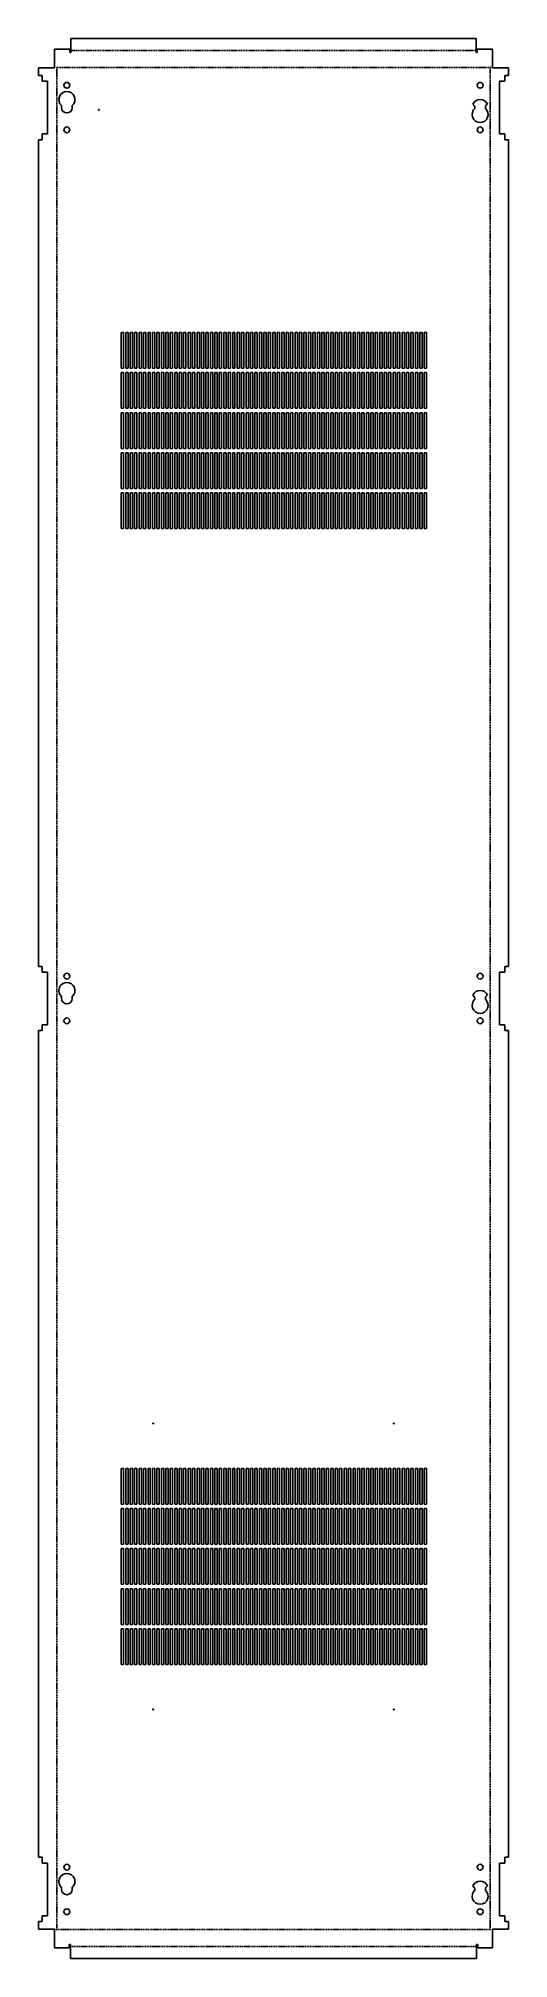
# Model space of a CAD drawing. Header units: millimetres. Extents: x -264 to 264, y -1078 to 1078.
import ezdxf

# ---------------------------------------------------------------- set-up
doc = ezdxf.new("R2010")
doc.units = ezdxf.units.MM
doc.linetypes.add('HIDDEN', pattern=[1.905, 1.27, -0.635])
doc.layers.add('BEND-UP', color=5, linetype='HIDDEN')

msp = doc.modelspace()

# ---------------------------------------------------------------- linework, layer by layer
for p, q in [((-227.4, 1077.7), (-227.4, 1061.7)), ((227.4, 1077.7), (-227.4, 1077.7)), ((227.4, 1061.7), (227.4, 1077.7)), ((-245.8, 1044.5), (-245.8, 1065.5)), ((-245.8, 1065.5), (-228.6, 1065.5)), ((-228.6, 1065.5), (-228.6, 1061.7)), ((-228.6, 1061.7), (-227.4, 1061.7)), ((227.4, 1061.7), (228.6, 1061.7)), ((228.6, 1061.7), (228.6, 1065.5)), ((228.6, 1065.5), (245.8, 1065.5)), ((245.8, 1044.5), (245.8, 1065.5)), ((-263.7, 1036), (-263.7, 1044.5)), ((-245.8, 1044.5), (-263.7, 1044.5)), ((-263.7, 1036), (-259.7, 1036)), ((-259.7, 1036), (-259.7, 1029.5)), ((245.8, 1044.5), (263.7, 1044.5)), ((259.7, 1036), (263.7, 1036)), ((259.7, 1029.5), (259.7, 1036)), ((263.7, 1044.5), (263.7, 1036)), ((-259.7, 1029.5), (-253.7, 1029.5)), ((-253.7, 1029.5), (-253.7, 970.5)), ((253.7, 1029.5), (259.7, 1029.5)), ((253.7, 970.5), (253.7, 1029.5)), ((-237.8, 1000), (-237.8, 1002.3)), ((-225.8, 1002.3), (-225.8, 1000)), ((225.3, 1002.3), (223.5, 1004)), ((225.8, 999.1), (225.8, 1000.8)), ((237.7, 1000.8), (237.7, 999.1)), ((240, 1004), (238.2, 1002.3)), ((-259.7, 970.5), (-259.7, 964)), ((-253.7, 970.5), (-259.7, 970.5)), ((259.7, 970.5), (253.7, 970.5)), ((259.7, 964), (259.7, 970.5)), ((-263.7, 36), (-263.7, 964)), ((-259.7, 964), (-263.7, 964)), ((263.7, 964), (259.7, 964)), ((263.7, 964), (263.7, 36)), ((-170.8, 747.5), (-168.2, 747.5)), ((-170.8, 707.5), (-170.8, 747.5)), ((-168.2, 747.5), (-168.2, 707.5)), ((-165.8, 747.5), (-163.2, 747.5)), ((-165.8, 707.5), (-165.8, 747.5)), ((-163.2, 747.5), (-163.2, 707.5)), ((-160.8, 747.5), (-158.2, 747.5)), ((-160.8, 707.5), (-160.8, 747.5)), ((-158.2, 747.5), (-158.2, 707.5)), ((-155.8, 747.5), (-153.2, 747.5)), ((-155.8, 707.5), (-155.8, 747.5)), ((-153.2, 747.5), (-153.2, 707.5)), ((-150.8, 747.5), (-148.2, 747.5)), ((-150.8, 707.5), (-150.8, 747.5)), ((-148.2, 747.5), (-148.2, 707.5)), ((-145.8, 747.5), (-143.2, 747.5)), ((-145.8, 707.5), (-145.8, 747.5)), ((-143.2, 747.5), (-143.2, 707.5)), ((-140.8, 747.5), (-138.2, 747.5)), ((-140.8, 707.5), (-140.8, 747.5)), ((-138.2, 747.5), (-138.2, 707.5)), ((-135.8, 747.5), (-133.2, 747.5)), ((-135.8, 707.5), (-135.8, 747.5)), ((-133.2, 747.5), (-133.2, 707.5)), ((-130.8, 747.5), (-128.2, 747.5)), ((-130.8, 707.5), (-130.8, 747.5)), ((-128.2, 747.5), (-128.2, 707.5)), ((-125.8, 747.5), (-123.2, 747.5)), ((-125.8, 707.5), (-125.8, 747.5)), ((-123.2, 747.5), (-123.2, 707.5)), ((-120.8, 747.5), (-118.2, 747.5)), ((-120.8, 707.5), (-120.8, 747.5)), ((-118.2, 747.5), (-118.2, 707.5)), ((-115.8, 747.5), (-113.2, 747.5)), ((-115.8, 707.5), (-115.8, 747.5)), ((-113.2, 747.5), (-113.2, 707.5)), ((-110.8, 747.5), (-108.2, 747.5)), ((-110.8, 707.5), (-110.8, 747.5)), ((-108.2, 747.5), (-108.2, 707.5)), ((-105.8, 747.5), (-103.2, 747.5)), ((-105.8, 707.5), (-105.8, 747.5)), ((-103.2, 747.5), (-103.2, 707.5)), ((-100.8, 747.5), (-98.2, 747.5)), ((-100.8, 707.5), (-100.8, 747.5)), ((-98.2, 747.5), (-98.2, 707.5)), ((-95.8, 747.5), (-93.2, 747.5)), ((-95.8, 707.5), (-95.8, 747.5)), ((-93.2, 747.5), (-93.2, 707.5)), ((-90.8, 747.5), (-88.2, 747.5)), ((-90.8, 707.5), (-90.8, 747.5)), ((-88.2, 747.5), (-88.2, 707.5)), ((-85.8, 747.5), (-83.2, 747.5)), ((-85.8, 707.5), (-85.8, 747.5)), ((-83.2, 747.5), (-83.2, 707.5)), ((-80.8, 747.5), (-78.2, 747.5)), ((-80.8, 707.5), (-80.8, 747.5)), ((-78.2, 747.5), (-78.2, 707.5)), ((-75.8, 747.5), (-73.2, 747.5)), ((-75.8, 707.5), (-75.8, 747.5)), ((-73.2, 747.5), (-73.2, 707.5)), ((-70.8, 747.5), (-68.2, 747.5)), ((-70.8, 707.5), (-70.8, 747.5)), ((-68.2, 747.5), (-68.2, 707.5)), ((-65.8, 747.5), (-63.2, 747.5)), ((-65.8, 707.5), (-65.8, 747.5)), ((-63.2, 747.5), (-63.2, 707.5)), ((-60.8, 747.5), (-58.2, 747.5)), ((-60.8, 707.5), (-60.8, 747.5)), ((-58.2, 747.5), (-58.2, 707.5)), ((-55.8, 747.5), (-53.2, 747.5)), ((-55.8, 707.5), (-55.8, 747.5)), ((-53.2, 747.5), (-53.2, 707.5)), ((-50.8, 747.5), (-48.2, 747.5)), ((-50.8, 707.5), (-50.8, 747.5)), ((-48.2, 747.5), (-48.2, 707.5)), ((-45.8, 747.5), (-43.2, 747.5)), ((-45.8, 707.5), (-45.8, 747.5)), ((-43.2, 747.5), (-43.2, 707.5)), ((-40.8, 747.5), (-38.2, 747.5)), ((-40.8, 707.5), (-40.8, 747.5)), ((-38.2, 747.5), (-38.2, 707.5)), ((-35.8, 747.5), (-33.2, 747.5)), ((-35.8, 707.5), (-35.8, 747.5)), ((-33.2, 747.5), (-33.2, 707.5)), ((-30.8, 747.5), (-28.2, 747.5)), ((-30.8, 707.5), (-30.8, 747.5)), ((-28.2, 747.5), (-28.2, 707.5)), ((-25.8, 747.5), (-23.2, 747.5)), ((-25.8, 707.5), (-25.8, 747.5)), ((-23.2, 747.5), (-23.2, 707.5)), ((-20.8, 747.5), (-18.2, 747.5)), ((-20.8, 707.5), (-20.8, 747.5)), ((-18.2, 747.5), (-18.2, 707.5)), ((-15.8, 747.5), (-13.2, 747.5)), ((-15.8, 707.5), (-15.8, 747.5)), ((-13.2, 747.5), (-13.2, 707.5)), ((-10.8, 747.5), (-8.2, 747.5)), ((-10.8, 707.5), (-10.8, 747.5)), ((-8.2, 747.5), (-8.2, 707.5)), ((-5.8, 747.5), (-3.2, 747.5)), ((-5.8, 707.5), (-5.8, 747.5)), ((-3.2, 747.5), (-3.2, 707.5)), ((-0.8, 747.5), (1.8, 747.5)), ((-0.8, 707.5), (-0.8, 747.5)), ((1.8, 747.5), (1.8, 707.5)), ((4.2, 747.5), (6.8, 747.5)), ((4.2, 707.5), (4.2, 747.5)), ((6.8, 747.5), (6.8, 707.5)), ((9.2, 747.5), (11.8, 747.5)), ((9.2, 707.5), (9.2, 747.5)), ((11.8, 747.5), (11.8, 707.5)), ((14.2, 747.5), (16.8, 747.5)), ((14.2, 707.5), (14.2, 747.5)), ((16.8, 747.5), (16.8, 707.5)), ((19.2, 747.5), (21.8, 747.5)), ((19.2, 707.5), (19.2, 747.5)), ((21.8, 747.5), (21.8, 707.5)), ((24.2, 747.5), (26.8, 747.5)), ((24.2, 707.5), (24.2, 747.5)), ((26.8, 747.5), (26.8, 707.5)), ((29.2, 747.5), (31.8, 747.5)), ((29.2, 707.5), (29.2, 747.5)), ((31.8, 747.5), (31.8, 707.5)), ((34.2, 747.5), (36.8, 747.5)), ((34.2, 707.5), (34.2, 747.5)), ((36.8, 747.5), (36.8, 707.5)), ((39.2, 747.5), (41.8, 747.5)), ((39.2, 707.5), (39.2, 747.5)), ((41.8, 747.5), (41.8, 707.5)), ((44.2, 747.5), (46.8, 747.5)), ((44.2, 707.5), (44.2, 747.5)), ((46.8, 747.5), (46.8, 707.5)), ((49.2, 747.5), (51.8, 747.5)), ((49.2, 707.5), (49.2, 747.5)), ((51.8, 747.5), (51.8, 707.5)), ((54.2, 747.5), (56.8, 747.5)), ((54.2, 707.5), (54.2, 747.5)), ((56.8, 747.5), (56.8, 707.5)), ((59.2, 747.5), (61.8, 747.5)), ((59.2, 707.5), (59.2, 747.5)), ((61.8, 747.5), (61.8, 707.5)), ((64.2, 747.5), (66.8, 747.5)), ((64.2, 707.5), (64.2, 747.5)), ((66.8, 747.5), (66.8, 707.5)), ((69.2, 747.5), (71.8, 747.5)), ((69.2, 707.5), (69.2, 747.5)), ((71.8, 747.5), (71.8, 707.5)), ((74.2, 747.5), (76.8, 747.5)), ((74.2, 707.5), (74.2, 747.5)), ((76.8, 747.5), (76.8, 707.5)), ((79.2, 747.5), (81.8, 747.5)), ((79.2, 707.5), (79.2, 747.5)), ((81.8, 747.5), (81.8, 707.5)), ((84.2, 747.5), (86.8, 747.5)), ((84.2, 707.5), (84.2, 747.5)), ((86.8, 747.5), (86.8, 707.5)), ((89.2, 747.5), (91.8, 747.5)), ((89.2, 707.5), (89.2, 747.5)), ((91.8, 747.5), (91.8, 707.5)), ((94.2, 747.5), (96.8, 747.5)), ((94.2, 707.5), (94.2, 747.5)), ((96.8, 747.5), (96.8, 707.5)), ((99.2, 747.5), (101.8, 747.5)), ((99.2, 707.5), (99.2, 747.5)), ((101.8, 747.5), (101.8, 707.5)), ((104.2, 747.5), (106.8, 747.5)), ((104.2, 707.5), (104.2, 747.5)), ((106.8, 747.5), (106.8, 707.5)), ((109.2, 747.5), (111.8, 747.5)), ((109.2, 707.5), (109.2, 747.5)), ((111.8, 747.5), (111.8, 707.5)), ((114.2, 747.5), (116.8, 747.5)), ((114.2, 707.5), (114.2, 747.5)), ((116.8, 747.5), (116.8, 707.5)), ((119.2, 747.5), (121.8, 747.5)), ((119.2, 707.5), (119.2, 747.5)), ((121.8, 747.5), (121.8, 707.5)), ((124.2, 747.5), (126.8, 747.5)), ((124.2, 707.5), (124.2, 747.5)), ((126.8, 747.5), (126.8, 707.5)), ((129.2, 747.5), (131.8, 747.5)), ((129.2, 707.5), (129.2, 747.5)), ((131.8, 747.5), (131.8, 707.5)), ((134.2, 747.5), (136.8, 747.5)), ((134.2, 707.5), (134.2, 747.5)), ((136.8, 747.5), (136.8, 707.5)), ((139.2, 747.5), (141.8, 747.5)), ((139.2, 707.5), (139.2, 747.5)), ((141.8, 747.5), (141.8, 707.5)), ((144.2, 747.5), (146.8, 747.5)), ((144.2, 707.5), (144.2, 747.5)), ((146.8, 747.5), (146.8, 707.5)), ((149.2, 747.5), (151.8, 747.5)), ((149.2, 707.5), (149.2, 747.5)), ((151.8, 747.5), (151.8, 707.5)), ((154.2, 747.5), (156.8, 747.5)), ((154.2, 707.5), (154.2, 747.5)), ((156.8, 747.5), (156.8, 707.5)), ((159.2, 747.5), (161.8, 747.5)), ((159.2, 707.5), (159.2, 747.5)), ((161.8, 747.5), (161.8, 707.5)), ((164.2, 747.5), (166.8, 747.5)), ((164.2, 707.5), (164.2, 747.5)), ((166.8, 747.5), (166.8, 707.5)), ((169.2, 747.5), (171.8, 747.5)), ((169.2, 707.5), (169.2, 747.5)), ((171.8, 747.5), (171.8, 707.5)), ((-168.2, 707.5), (-170.8, 707.5)), ((-170.8, 702.5), (-168.2, 702.5)), ((-170.8, 662.5), (-170.8, 702.5)), ((-168.2, 702.5), (-168.2, 662.5)), ((-163.2, 707.5), (-165.8, 707.5)), ((-165.8, 702.5), (-163.2, 702.5)), ((-165.8, 662.5), (-165.8, 702.5)), ((-163.2, 702.5), (-163.2, 662.5)), ((-158.2, 707.5), (-160.8, 707.5)), ((-160.8, 702.5), (-158.2, 702.5)), ((-160.8, 662.5), (-160.8, 702.5)), ((-158.2, 702.5), (-158.2, 662.5)), ((-153.2, 707.5), (-155.8, 707.5)), ((-155.8, 702.5), (-153.2, 702.5)), ((-155.8, 662.5), (-155.8, 702.5)), ((-153.2, 702.5), (-153.2, 662.5)), ((-148.2, 707.5), (-150.8, 707.5)), ((-150.8, 702.5), (-148.2, 702.5)), ((-150.8, 662.5), (-150.8, 702.5)), ((-148.2, 702.5), (-148.2, 662.5)), ((-143.2, 707.5), (-145.8, 707.5)), ((-145.8, 702.5), (-143.2, 702.5)), ((-145.8, 662.5), (-145.8, 702.5)), ((-143.2, 702.5), (-143.2, 662.5)), ((-138.2, 707.5), (-140.8, 707.5)), ((-140.8, 702.5), (-138.2, 702.5)), ((-140.8, 662.5), (-140.8, 702.5)), ((-138.2, 702.5), (-138.2, 662.5)), ((-133.2, 707.5), (-135.8, 707.5)), ((-135.8, 702.5), (-133.2, 702.5)), ((-135.8, 662.5), (-135.8, 702.5)), ((-133.2, 702.5), (-133.2, 662.5)), ((-128.2, 707.5), (-130.8, 707.5)), ((-130.8, 702.5), (-128.2, 702.5)), ((-130.8, 662.5), (-130.8, 702.5)), ((-128.2, 702.5), (-128.2, 662.5)), ((-123.2, 707.5), (-125.8, 707.5)), ((-125.8, 702.5), (-123.2, 702.5)), ((-125.8, 662.5), (-125.8, 702.5)), ((-123.2, 702.5), (-123.2, 662.5)), ((-118.2, 707.5), (-120.8, 707.5)), ((-120.8, 702.5), (-118.2, 702.5)), ((-120.8, 662.5), (-120.8, 702.5)), ((-118.2, 702.5), (-118.2, 662.5)), ((-113.2, 707.5), (-115.8, 707.5)), ((-115.8, 702.5), (-113.2, 702.5)), ((-115.8, 662.5), (-115.8, 702.5)), ((-113.2, 702.5), (-113.2, 662.5)), ((-108.2, 707.5), (-110.8, 707.5)), ((-110.8, 702.5), (-108.2, 702.5)), ((-110.8, 662.5), (-110.8, 702.5)), ((-108.2, 702.5), (-108.2, 662.5)), ((-103.2, 707.5), (-105.8, 707.5)), ((-105.8, 702.5), (-103.2, 702.5)), ((-105.8, 662.5), (-105.8, 702.5)), ((-103.2, 702.5), (-103.2, 662.5)), ((-98.2, 707.5), (-100.8, 707.5)), ((-100.8, 702.5), (-98.2, 702.5)), ((-100.8, 662.5), (-100.8, 702.5)), ((-98.2, 702.5), (-98.2, 662.5)), ((-93.2, 707.5), (-95.8, 707.5)), ((-95.8, 702.5), (-93.2, 702.5)), ((-95.8, 662.5), (-95.8, 702.5)), ((-93.2, 702.5), (-93.2, 662.5)), ((-88.2, 707.5), (-90.8, 707.5)), ((-90.8, 702.5), (-88.2, 702.5)), ((-90.8, 662.5), (-90.8, 702.5)), ((-88.2, 702.5), (-88.2, 662.5)), ((-83.2, 707.5), (-85.8, 707.5)), ((-85.8, 702.5), (-83.2, 702.5)), ((-85.8, 662.5), (-85.8, 702.5)), ((-83.2, 702.5), (-83.2, 662.5)), ((-78.2, 707.5), (-80.8, 707.5)), ((-80.8, 702.5), (-78.2, 702.5)), ((-80.8, 662.5), (-80.8, 702.5)), ((-78.2, 702.5), (-78.2, 662.5)), ((-73.2, 707.5), (-75.8, 707.5)), ((-75.8, 702.5), (-73.2, 702.5)), ((-75.8, 662.5), (-75.8, 702.5)), ((-73.2, 702.5), (-73.2, 662.5)), ((-68.2, 707.5), (-70.8, 707.5)), ((-70.8, 702.5), (-68.2, 702.5)), ((-70.8, 662.5), (-70.8, 702.5)), ((-68.2, 702.5), (-68.2, 662.5)), ((-63.2, 707.5), (-65.8, 707.5)), ((-65.8, 702.5), (-63.2, 702.5)), ((-65.8, 662.5), (-65.8, 702.5)), ((-63.2, 702.5), (-63.2, 662.5)), ((-58.2, 707.5), (-60.8, 707.5)), ((-60.8, 702.5), (-58.2, 702.5)), ((-60.8, 662.5), (-60.8, 702.5)), ((-58.2, 702.5), (-58.2, 662.5)), ((-53.2, 707.5), (-55.8, 707.5)), ((-55.8, 702.5), (-53.2, 702.5)), ((-55.8, 662.5), (-55.8, 702.5)), ((-53.2, 702.5), (-53.2, 662.5)), ((-48.2, 707.5), (-50.8, 707.5)), ((-50.8, 702.5), (-48.2, 702.5)), ((-50.8, 662.5), (-50.8, 702.5)), ((-48.2, 702.5), (-48.2, 662.5)), ((-43.2, 707.5), (-45.8, 707.5)), ((-45.8, 702.5), (-43.2, 702.5)), ((-45.8, 662.5), (-45.8, 702.5)), ((-43.2, 702.5), (-43.2, 662.5)), ((-38.2, 707.5), (-40.8, 707.5)), ((-40.8, 702.5), (-38.2, 702.5)), ((-40.8, 662.5), (-40.8, 702.5)), ((-38.2, 702.5), (-38.2, 662.5)), ((-33.2, 707.5), (-35.8, 707.5)), ((-35.8, 702.5), (-33.2, 702.5)), ((-35.8, 662.5), (-35.8, 702.5)), ((-33.2, 702.5), (-33.2, 662.5)), ((-28.2, 707.5), (-30.8, 707.5)), ((-30.8, 702.5), (-28.2, 702.5)), ((-30.8, 662.5), (-30.8, 702.5)), ((-28.2, 702.5), (-28.2, 662.5)), ((-23.2, 707.5), (-25.8, 707.5)), ((-25.8, 702.5), (-23.2, 702.5)), ((-25.8, 662.5), (-25.8, 702.5)), ((-23.2, 702.5), (-23.2, 662.5)), ((-18.2, 707.5), (-20.8, 707.5)), ((-20.8, 702.5), (-18.2, 702.5)), ((-20.8, 662.5), (-20.8, 702.5)), ((-18.2, 702.5), (-18.2, 662.5)), ((-13.2, 707.5), (-15.8, 707.5)), ((-15.8, 702.5), (-13.2, 702.5)), ((-15.8, 662.5), (-15.8, 702.5)), ((-13.2, 702.5), (-13.2, 662.5)), ((-8.2, 707.5), (-10.8, 707.5)), ((-10.8, 702.5), (-8.2, 702.5)), ((-10.8, 662.5), (-10.8, 702.5)), ((-8.2, 702.5), (-8.2, 662.5)), ((-3.2, 707.5), (-5.8, 707.5)), ((-5.8, 702.5), (-3.2, 702.5)), ((-5.8, 662.5), (-5.8, 702.5)), ((-3.2, 702.5), (-3.2, 662.5)), ((1.8, 707.5), (-0.8, 707.5)), ((-0.8, 702.5), (1.8, 702.5)), ((-0.8, 662.5), (-0.8, 702.5)), ((1.8, 702.5), (1.8, 662.5)), ((6.8, 707.5), (4.2, 707.5)), ((4.2, 702.5), (6.8, 702.5)), ((4.2, 662.5), (4.2, 702.5)), ((6.8, 702.5), (6.8, 662.5)), ((11.8, 707.5), (9.2, 707.5)), ((9.2, 702.5), (11.8, 702.5)), ((9.2, 662.5), (9.2, 702.5)), ((11.8, 702.5), (11.8, 662.5)), ((16.8, 707.5), (14.2, 707.5)), ((14.2, 702.5), (16.8, 702.5)), ((14.2, 662.5), (14.2, 702.5)), ((16.8, 702.5), (16.8, 662.5)), ((21.8, 707.5), (19.2, 707.5)), ((19.2, 702.5), (21.8, 702.5)), ((19.2, 662.5), (19.2, 702.5)), ((21.8, 702.5), (21.8, 662.5)), ((26.8, 707.5), (24.2, 707.5)), ((24.2, 702.5), (26.8, 702.5)), ((24.2, 662.5), (24.2, 702.5)), ((26.8, 702.5), (26.8, 662.5)), ((31.8, 707.5), (29.2, 707.5)), ((29.2, 702.5), (31.8, 702.5)), ((29.2, 662.5), (29.2, 702.5)), ((31.8, 702.5), (31.8, 662.5)), ((36.8, 707.5), (34.2, 707.5)), ((34.2, 702.5), (36.8, 702.5)), ((34.2, 662.5), (34.2, 702.5)), ((36.8, 702.5), (36.8, 662.5)), ((41.8, 707.5), (39.2, 707.5)), ((39.2, 702.5), (41.8, 702.5)), ((39.2, 662.5), (39.2, 702.5)), ((41.8, 702.5), (41.8, 662.5)), ((46.8, 707.5), (44.2, 707.5)), ((44.2, 702.5), (46.8, 702.5)), ((44.2, 662.5), (44.2, 702.5)), ((46.8, 702.5), (46.8, 662.5)), ((51.8, 707.5), (49.2, 707.5)), ((49.2, 702.5), (51.8, 702.5)), ((49.2, 662.5), (49.2, 702.5)), ((51.8, 702.5), (51.8, 662.5)), ((56.8, 707.5), (54.2, 707.5)), ((54.2, 702.5), (56.8, 702.5)), ((54.2, 662.5), (54.2, 702.5)), ((56.8, 702.5), (56.8, 662.5)), ((61.8, 707.5), (59.2, 707.5)), ((59.2, 702.5), (61.8, 702.5)), ((59.2, 662.5), (59.2, 702.5)), ((61.8, 702.5), (61.8, 662.5)), ((66.8, 707.5), (64.2, 707.5)), ((64.2, 702.5), (66.8, 702.5)), ((64.2, 662.5), (64.2, 702.5)), ((66.8, 702.5), (66.8, 662.5)), ((71.8, 707.5), (69.2, 707.5)), ((69.2, 702.5), (71.8, 702.5)), ((69.2, 662.5), (69.2, 702.5)), ((71.8, 702.5), (71.8, 662.5)), ((76.8, 707.5), (74.2, 707.5)), ((74.2, 702.5), (76.8, 702.5)), ((74.2, 662.5), (74.2, 702.5)), ((76.8, 702.5), (76.8, 662.5)), ((81.8, 707.5), (79.2, 707.5)), ((79.2, 702.5), (81.8, 702.5)), ((79.2, 662.5), (79.2, 702.5)), ((81.8, 702.5), (81.8, 662.5)), ((86.8, 707.5), (84.2, 707.5)), ((84.2, 702.5), (86.8, 702.5)), ((84.2, 662.5), (84.2, 702.5)), ((86.8, 702.5), (86.8, 662.5)), ((91.8, 707.5), (89.2, 707.5)), ((89.2, 702.5), (91.8, 702.5)), ((89.2, 662.5), (89.2, 702.5)), ((91.8, 702.5), (91.8, 662.5)), ((96.8, 707.5), (94.2, 707.5)), ((94.2, 702.5), (96.8, 702.5)), ((94.2, 662.5), (94.2, 702.5)), ((96.8, 702.5), (96.8, 662.5)), ((101.8, 707.5), (99.2, 707.5)), ((99.2, 702.5), (101.8, 702.5)), ((99.2, 662.5), (99.2, 702.5)), ((101.8, 702.5), (101.8, 662.5)), ((106.8, 707.5), (104.2, 707.5)), ((104.2, 702.5), (106.8, 702.5)), ((104.2, 662.5), (104.2, 702.5)), ((106.8, 702.5), (106.8, 662.5)), ((111.8, 707.5), (109.2, 707.5)), ((109.2, 702.5), (111.8, 702.5)), ((109.2, 662.5), (109.2, 702.5)), ((111.8, 702.5), (111.8, 662.5)), ((116.8, 707.5), (114.2, 707.5)), ((114.2, 702.5), (116.8, 702.5)), ((114.2, 662.5), (114.2, 702.5)), ((116.8, 702.5), (116.8, 662.5)), ((121.8, 707.5), (119.2, 707.5)), ((119.2, 702.5), (121.8, 702.5)), ((119.2, 662.5), (119.2, 702.5)), ((121.8, 702.5), (121.8, 662.5)), ((126.8, 707.5), (124.2, 707.5)), ((124.2, 702.5), (126.8, 702.5)), ((124.2, 662.5), (124.2, 702.5)), ((126.8, 702.5), (126.8, 662.5)), ((131.8, 707.5), (129.2, 707.5)), ((129.2, 702.5), (131.8, 702.5)), ((129.2, 662.5), (129.2, 702.5)), ((131.8, 702.5), (131.8, 662.5)), ((136.8, 707.5), (134.2, 707.5)), ((134.2, 702.5), (136.8, 702.5)), ((134.2, 662.5), (134.2, 702.5)), ((136.8, 702.5), (136.8, 662.5)), ((141.8, 707.5), (139.2, 707.5)), ((139.2, 702.5), (141.8, 702.5)), ((139.2, 662.5), (139.2, 702.5)), ((141.8, 702.5), (141.8, 662.5)), ((146.8, 707.5), (144.2, 707.5)), ((144.2, 702.5), (146.8, 702.5)), ((144.2, 662.5), (144.2, 702.5)), ((146.8, 702.5), (146.8, 662.5)), ((151.8, 707.5), (149.2, 707.5)), ((149.2, 702.5), (151.8, 702.5)), ((149.2, 662.5), (149.2, 702.5)), ((151.8, 702.5), (151.8, 662.5)), ((156.8, 707.5), (154.2, 707.5)), ((154.2, 702.5), (156.8, 702.5)), ((154.2, 662.5), (154.2, 702.5)), ((156.8, 702.5), (156.8, 662.5)), ((161.8, 707.5), (159.2, 707.5)), ((159.2, 702.5), (161.8, 702.5)), ((159.2, 662.5), (159.2, 702.5)), ((161.8, 702.5), (161.8, 662.5)), ((166.8, 707.5), (164.2, 707.5)), ((164.2, 702.5), (166.8, 702.5)), ((164.2, 662.5), (164.2, 702.5)), ((166.8, 702.5), (166.8, 662.5)), ((171.8, 707.5), (169.2, 707.5)), ((169.2, 702.5), (171.8, 702.5)), ((169.2, 662.5), (169.2, 702.5)), ((171.8, 702.5), (171.8, 662.5)), ((-168.2, 662.5), (-170.8, 662.5)), ((-170.8, 657.5), (-168.2, 657.5)), ((-170.8, 617.5), (-170.8, 657.5)), ((-168.2, 657.5), (-168.2, 617.5)), ((-163.2, 662.5), (-165.8, 662.5)), ((-165.8, 657.5), (-163.2, 657.5)), ((-165.8, 617.5), (-165.8, 657.5)), ((-163.2, 657.5), (-163.2, 617.5)), ((-158.2, 662.5), (-160.8, 662.5)), ((-160.8, 657.5), (-158.2, 657.5)), ((-160.8, 617.5), (-160.8, 657.5)), ((-158.2, 657.5), (-158.2, 617.5)), ((-153.2, 662.5), (-155.8, 662.5)), ((-155.8, 657.5), (-153.2, 657.5)), ((-155.8, 617.5), (-155.8, 657.5)), ((-153.2, 657.5), (-153.2, 617.5)), ((-148.2, 662.5), (-150.8, 662.5)), ((-150.8, 657.5), (-148.2, 657.5)), ((-150.8, 617.5), (-150.8, 657.5)), ((-148.2, 657.5), (-148.2, 617.5)), ((-143.2, 662.5), (-145.8, 662.5)), ((-145.8, 657.5), (-143.2, 657.5)), ((-145.8, 617.5), (-145.8, 657.5)), ((-143.2, 657.5), (-143.2, 617.5)), ((-138.2, 662.5), (-140.8, 662.5)), ((-140.8, 657.5), (-138.2, 657.5)), ((-140.8, 617.5), (-140.8, 657.5)), ((-138.2, 657.5), (-138.2, 617.5)), ((-133.2, 662.5), (-135.8, 662.5)), ((-135.8, 657.5), (-133.2, 657.5)), ((-135.8, 617.5), (-135.8, 657.5)), ((-133.2, 657.5), (-133.2, 617.5)), ((-128.2, 662.5), (-130.8, 662.5)), ((-130.8, 657.5), (-128.2, 657.5)), ((-130.8, 617.5), (-130.8, 657.5)), ((-128.2, 657.5), (-128.2, 617.5)), ((-123.2, 662.5), (-125.8, 662.5)), ((-125.8, 657.5), (-123.2, 657.5)), ((-125.8, 617.5), (-125.8, 657.5)), ((-123.2, 657.5), (-123.2, 617.5)), ((-118.2, 662.5), (-120.8, 662.5)), ((-120.8, 657.5), (-118.2, 657.5)), ((-120.8, 617.5), (-120.8, 657.5)), ((-118.2, 657.5), (-118.2, 617.5)), ((-113.2, 662.5), (-115.8, 662.5)), ((-115.8, 657.5), (-113.2, 657.5)), ((-115.8, 617.5), (-115.8, 657.5)), ((-113.2, 657.5), (-113.2, 617.5)), ((-108.2, 662.5), (-110.8, 662.5)), ((-110.8, 657.5), (-108.2, 657.5)), ((-110.8, 617.5), (-110.8, 657.5)), ((-108.2, 657.5), (-108.2, 617.5)), ((-103.2, 662.5), (-105.8, 662.5)), ((-105.8, 657.5), (-103.2, 657.5)), ((-105.8, 617.5), (-105.8, 657.5)), ((-103.2, 657.5), (-103.2, 617.5)), ((-98.2, 662.5), (-100.8, 662.5)), ((-100.8, 657.5), (-98.2, 657.5)), ((-100.8, 617.5), (-100.8, 657.5)), ((-98.2, 657.5), (-98.2, 617.5)), ((-93.2, 662.5), (-95.8, 662.5)), ((-95.8, 657.5), (-93.2, 657.5)), ((-95.8, 617.5), (-95.8, 657.5)), ((-93.2, 657.5), (-93.2, 617.5)), ((-88.2, 662.5), (-90.8, 662.5)), ((-90.8, 657.5), (-88.2, 657.5)), ((-90.8, 617.5), (-90.8, 657.5)), ((-88.2, 657.5), (-88.2, 617.5)), ((-83.2, 662.5), (-85.8, 662.5)), ((-85.8, 657.5), (-83.2, 657.5)), ((-85.8, 617.5), (-85.8, 657.5)), ((-83.2, 657.5), (-83.2, 617.5)), ((-78.2, 662.5), (-80.8, 662.5)), ((-80.8, 657.5), (-78.2, 657.5)), ((-80.8, 617.5), (-80.8, 657.5)), ((-78.2, 657.5), (-78.2, 617.5)), ((-73.2, 662.5), (-75.8, 662.5)), ((-75.8, 657.5), (-73.2, 657.5)), ((-75.8, 617.5), (-75.8, 657.5)), ((-73.2, 657.5), (-73.2, 617.5)), ((-68.2, 662.5), (-70.8, 662.5)), ((-70.8, 657.5), (-68.2, 657.5)), ((-70.8, 617.5), (-70.8, 657.5)), ((-68.2, 657.5), (-68.2, 617.5)), ((-63.2, 662.5), (-65.8, 662.5)), ((-65.8, 657.5), (-63.2, 657.5)), ((-65.8, 617.5), (-65.8, 657.5)), ((-63.2, 657.5), (-63.2, 617.5)), ((-58.2, 662.5), (-60.8, 662.5)), ((-60.8, 657.5), (-58.2, 657.5)), ((-60.8, 617.5), (-60.8, 657.5)), ((-58.2, 657.5), (-58.2, 617.5)), ((-53.2, 662.5), (-55.8, 662.5)), ((-55.8, 657.5), (-53.2, 657.5)), ((-55.8, 617.5), (-55.8, 657.5)), ((-53.2, 657.5), (-53.2, 617.5)), ((-48.2, 662.5), (-50.8, 662.5)), ((-50.8, 657.5), (-48.2, 657.5)), ((-50.8, 617.5), (-50.8, 657.5)), ((-48.2, 657.5), (-48.2, 617.5)), ((-43.2, 662.5), (-45.8, 662.5)), ((-45.8, 657.5), (-43.2, 657.5)), ((-45.8, 617.5), (-45.8, 657.5)), ((-43.2, 657.5), (-43.2, 617.5)), ((-38.2, 662.5), (-40.8, 662.5)), ((-40.8, 657.5), (-38.2, 657.5)), ((-40.8, 617.5), (-40.8, 657.5)), ((-38.2, 657.5), (-38.2, 617.5)), ((-33.2, 662.5), (-35.8, 662.5)), ((-35.8, 657.5), (-33.2, 657.5)), ((-35.8, 617.5), (-35.8, 657.5)), ((-33.2, 657.5), (-33.2, 617.5)), ((-28.2, 662.5), (-30.8, 662.5)), ((-30.8, 657.5), (-28.2, 657.5)), ((-30.8, 617.5), (-30.8, 657.5)), ((-28.2, 657.5), (-28.2, 617.5)), ((-23.2, 662.5), (-25.8, 662.5)), ((-25.8, 657.5), (-23.2, 657.5)), ((-25.8, 617.5), (-25.8, 657.5)), ((-23.2, 657.5), (-23.2, 617.5)), ((-18.2, 662.5), (-20.8, 662.5)), ((-20.8, 657.5), (-18.2, 657.5)), ((-20.8, 617.5), (-20.8, 657.5)), ((-18.2, 657.5), (-18.2, 617.5)), ((-13.2, 662.5), (-15.8, 662.5)), ((-15.8, 657.5), (-13.2, 657.5)), ((-15.8, 617.5), (-15.8, 657.5)), ((-13.2, 657.5), (-13.2, 617.5)), ((-8.2, 662.5), (-10.8, 662.5)), ((-10.8, 657.5), (-8.2, 657.5)), ((-10.8, 617.5), (-10.8, 657.5)), ((-8.2, 657.5), (-8.2, 617.5)), ((-3.2, 662.5), (-5.8, 662.5)), ((-5.8, 657.5), (-3.2, 657.5)), ((-5.8, 617.5), (-5.8, 657.5)), ((-3.2, 657.5), (-3.2, 617.5)), ((1.8, 662.5), (-0.8, 662.5)), ((-0.8, 657.5), (1.8, 657.5)), ((-0.8, 617.5), (-0.8, 657.5)), ((1.8, 657.5), (1.8, 617.5)), ((6.8, 662.5), (4.2, 662.5)), ((4.2, 657.5), (6.8, 657.5)), ((4.2, 617.5), (4.2, 657.5)), ((6.8, 657.5), (6.8, 617.5)), ((11.8, 662.5), (9.2, 662.5)), ((9.2, 657.5), (11.8, 657.5)), ((9.2, 617.5), (9.2, 657.5)), ((11.8, 657.5), (11.8, 617.5)), ((16.8, 662.5), (14.2, 662.5)), ((14.2, 657.5), (16.8, 657.5)), ((14.2, 617.5), (14.2, 657.5)), ((16.8, 657.5), (16.8, 617.5)), ((21.8, 662.5), (19.2, 662.5)), ((19.2, 657.5), (21.8, 657.5)), ((19.2, 617.5), (19.2, 657.5)), ((21.8, 657.5), (21.8, 617.5)), ((26.8, 662.5), (24.2, 662.5)), ((24.2, 657.5), (26.8, 657.5)), ((24.2, 617.5), (24.2, 657.5)), ((26.8, 657.5), (26.8, 617.5)), ((31.8, 662.5), (29.2, 662.5)), ((29.2, 657.5), (31.8, 657.5)), ((29.2, 617.5), (29.2, 657.5)), ((31.8, 657.5), (31.8, 617.5)), ((36.8, 662.5), (34.2, 662.5)), ((34.2, 657.5), (36.8, 657.5)), ((34.2, 617.5), (34.2, 657.5)), ((36.8, 657.5), (36.8, 617.5)), ((41.8, 662.5), (39.2, 662.5)), ((39.2, 657.5), (41.8, 657.5)), ((39.2, 617.5), (39.2, 657.5)), ((41.8, 657.5), (41.8, 617.5)), ((46.8, 662.5), (44.2, 662.5)), ((44.2, 657.5), (46.8, 657.5)), ((44.2, 617.5), (44.2, 657.5)), ((46.8, 657.5), (46.8, 617.5)), ((51.8, 662.5), (49.2, 662.5)), ((49.2, 657.5), (51.8, 657.5)), ((49.2, 617.5), (49.2, 657.5)), ((51.8, 657.5), (51.8, 617.5)), ((56.8, 662.5), (54.2, 662.5)), ((54.2, 657.5), (56.8, 657.5)), ((54.2, 617.5), (54.2, 657.5)), ((56.8, 657.5), (56.8, 617.5)), ((61.8, 662.5), (59.2, 662.5)), ((59.2, 657.5), (61.8, 657.5)), ((59.2, 617.5), (59.2, 657.5)), ((61.8, 657.5), (61.8, 617.5)), ((66.8, 662.5), (64.2, 662.5)), ((64.2, 657.5), (66.8, 657.5)), ((64.2, 617.5), (64.2, 657.5)), ((66.8, 657.5), (66.8, 617.5)), ((71.8, 662.5), (69.2, 662.5)), ((69.2, 657.5), (71.8, 657.5)), ((69.2, 617.5), (69.2, 657.5)), ((71.8, 657.5), (71.8, 617.5)), ((76.8, 662.5), (74.2, 662.5)), ((74.2, 657.5), (76.8, 657.5)), ((74.2, 617.5), (74.2, 657.5)), ((76.8, 657.5), (76.8, 617.5)), ((81.8, 662.5), (79.2, 662.5)), ((79.2, 657.5), (81.8, 657.5)), ((79.2, 617.5), (79.2, 657.5)), ((81.8, 657.5), (81.8, 617.5)), ((86.8, 662.5), (84.2, 662.5)), ((84.2, 657.5), (86.8, 657.5)), ((84.2, 617.5), (84.2, 657.5)), ((86.8, 657.5), (86.8, 617.5)), ((91.8, 662.5), (89.2, 662.5)), ((89.2, 657.5), (91.8, 657.5)), ((89.2, 617.5), (89.2, 657.5)), ((91.8, 657.5), (91.8, 617.5)), ((96.8, 662.5), (94.2, 662.5)), ((94.2, 657.5), (96.8, 657.5)), ((94.2, 617.5), (94.2, 657.5)), ((96.8, 657.5), (96.8, 617.5)), ((101.8, 662.5), (99.2, 662.5)), ((99.2, 657.5), (101.8, 657.5)), ((99.2, 617.5), (99.2, 657.5)), ((101.8, 657.5), (101.8, 617.5)), ((106.8, 662.5), (104.2, 662.5)), ((104.2, 657.5), (106.8, 657.5)), ((104.2, 617.5), (104.2, 657.5)), ((106.8, 657.5), (106.8, 617.5)), ((111.8, 662.5), (109.2, 662.5)), ((109.2, 657.5), (111.8, 657.5)), ((109.2, 617.5), (109.2, 657.5)), ((111.8, 657.5), (111.8, 617.5)), ((116.8, 662.5), (114.2, 662.5)), ((114.2, 657.5), (116.8, 657.5)), ((114.2, 617.5), (114.2, 657.5)), ((116.8, 657.5), (116.8, 617.5)), ((121.8, 662.5), (119.2, 662.5)), ((119.2, 657.5), (121.8, 657.5)), ((119.2, 617.5), (119.2, 657.5)), ((121.8, 657.5), (121.8, 617.5)), ((126.8, 662.5), (124.2, 662.5)), ((124.2, 657.5), (126.8, 657.5)), ((124.2, 617.5), (124.2, 657.5)), ((126.8, 657.5), (126.8, 617.5)), ((131.8, 662.5), (129.2, 662.5)), ((129.2, 657.5), (131.8, 657.5)), ((129.2, 617.5), (129.2, 657.5)), ((131.8, 657.5), (131.8, 617.5)), ((136.8, 662.5), (134.2, 662.5)), ((134.2, 657.5), (136.8, 657.5)), ((134.2, 617.5), (134.2, 657.5)), ((136.8, 657.5), (136.8, 617.5)), ((141.8, 662.5), (139.2, 662.5)), ((139.2, 657.5), (141.8, 657.5)), ((139.2, 617.5), (139.2, 657.5)), ((141.8, 657.5), (141.8, 617.5)), ((146.8, 662.5), (144.2, 662.5)), ((144.2, 657.5), (146.8, 657.5)), ((144.2, 617.5), (144.2, 657.5)), ((146.8, 657.5), (146.8, 617.5)), ((151.8, 662.5), (149.2, 662.5)), ((149.2, 657.5), (151.8, 657.5)), ((149.2, 617.5), (149.2, 657.5)), ((151.8, 657.5), (151.8, 617.5)), ((156.8, 662.5), (154.2, 662.5)), ((154.2, 657.5), (156.8, 657.5)), ((154.2, 617.5), (154.2, 657.5)), ((156.8, 657.5), (156.8, 617.5)), ((161.8, 662.5), (159.2, 662.5)), ((159.2, 657.5), (161.8, 657.5)), ((159.2, 617.5), (159.2, 657.5)), ((161.8, 657.5), (161.8, 617.5)), ((166.8, 662.5), (164.2, 662.5)), ((164.2, 657.5), (166.8, 657.5)), ((164.2, 617.5), (164.2, 657.5)), ((166.8, 657.5), (166.8, 617.5)), ((171.8, 662.5), (169.2, 662.5)), ((169.2, 657.5), (171.8, 657.5)), ((169.2, 617.5), (169.2, 657.5)), ((171.8, 657.5), (171.8, 617.5)), ((-168.2, 617.5), (-170.8, 617.5)), ((-170.8, 612.5), (-168.2, 612.5)), ((-170.8, 572.5), (-170.8, 612.5)), ((-168.2, 612.5), (-168.2, 572.5)), ((-163.2, 617.5), (-165.8, 617.5)), ((-165.8, 612.5), (-163.2, 612.5)), ((-165.8, 572.5), (-165.8, 612.5)), ((-163.2, 612.5), (-163.2, 572.5)), ((-158.2, 617.5), (-160.8, 617.5)), ((-160.8, 612.5), (-158.2, 612.5)), ((-160.8, 572.5), (-160.8, 612.5)), ((-158.2, 612.5), (-158.2, 572.5)), ((-153.2, 617.5), (-155.8, 617.5)), ((-155.8, 612.5), (-153.2, 612.5)), ((-155.8, 572.5), (-155.8, 612.5)), ((-153.2, 612.5), (-153.2, 572.5)), ((-148.2, 617.5), (-150.8, 617.5)), ((-150.8, 612.5), (-148.2, 612.5)), ((-150.8, 572.5), (-150.8, 612.5)), ((-148.2, 612.5), (-148.2, 572.5)), ((-143.2, 617.5), (-145.8, 617.5)), ((-145.8, 612.5), (-143.2, 612.5)), ((-145.8, 572.5), (-145.8, 612.5)), ((-143.2, 612.5), (-143.2, 572.5)), ((-138.2, 617.5), (-140.8, 617.5)), ((-140.8, 612.5), (-138.2, 612.5)), ((-140.8, 572.5), (-140.8, 612.5)), ((-138.2, 612.5), (-138.2, 572.5)), ((-133.2, 617.5), (-135.8, 617.5)), ((-135.8, 612.5), (-133.2, 612.5)), ((-135.8, 572.5), (-135.8, 612.5)), ((-133.2, 612.5), (-133.2, 572.5)), ((-128.2, 617.5), (-130.8, 617.5)), ((-130.8, 612.5), (-128.2, 612.5)), ((-130.8, 572.5), (-130.8, 612.5)), ((-128.2, 612.5), (-128.2, 572.5)), ((-123.2, 617.5), (-125.8, 617.5)), ((-125.8, 612.5), (-123.2, 612.5)), ((-125.8, 572.5), (-125.8, 612.5)), ((-123.2, 612.5), (-123.2, 572.5)), ((-118.2, 617.5), (-120.8, 617.5)), ((-120.8, 612.5), (-118.2, 612.5)), ((-120.8, 572.5), (-120.8, 612.5)), ((-118.2, 612.5), (-118.2, 572.5)), ((-113.2, 617.5), (-115.8, 617.5)), ((-115.8, 612.5), (-113.2, 612.5)), ((-115.8, 572.5), (-115.8, 612.5)), ((-113.2, 612.5), (-113.2, 572.5)), ((-108.2, 617.5), (-110.8, 617.5)), ((-110.8, 612.5), (-108.2, 612.5)), ((-110.8, 572.5), (-110.8, 612.5)), ((-108.2, 612.5), (-108.2, 572.5)), ((-103.2, 617.5), (-105.8, 617.5)), ((-105.8, 612.5), (-103.2, 612.5)), ((-105.8, 572.5), (-105.8, 612.5)), ((-103.2, 612.5), (-103.2, 572.5)), ((-98.2, 617.5), (-100.8, 617.5)), ((-100.8, 612.5), (-98.2, 612.5)), ((-100.8, 572.5), (-100.8, 612.5)), ((-98.2, 612.5), (-98.2, 572.5)), ((-93.2, 617.5), (-95.8, 617.5)), ((-95.8, 612.5), (-93.2, 612.5)), ((-95.8, 572.5), (-95.8, 612.5)), ((-93.2, 612.5), (-93.2, 572.5)), ((-88.2, 617.5), (-90.8, 617.5)), ((-90.8, 612.5), (-88.2, 612.5)), ((-90.8, 572.5), (-90.8, 612.5)), ((-88.2, 612.5), (-88.2, 572.5)), ((-83.2, 617.5), (-85.8, 617.5)), ((-85.8, 612.5), (-83.2, 612.5)), ((-85.8, 572.5), (-85.8, 612.5)), ((-83.2, 612.5), (-83.2, 572.5)), ((-78.2, 617.5), (-80.8, 617.5)), ((-80.8, 612.5), (-78.2, 612.5)), ((-80.8, 572.5), (-80.8, 612.5)), ((-78.2, 612.5), (-78.2, 572.5)), ((-73.2, 617.5), (-75.8, 617.5)), ((-75.8, 612.5), (-73.2, 612.5)), ((-75.8, 572.5), (-75.8, 612.5)), ((-73.2, 612.5), (-73.2, 572.5)), ((-68.2, 617.5), (-70.8, 617.5)), ((-70.8, 612.5), (-68.2, 612.5)), ((-70.8, 572.5), (-70.8, 612.5)), ((-68.2, 612.5), (-68.2, 572.5)), ((-63.2, 617.5), (-65.8, 617.5)), ((-65.8, 612.5), (-63.2, 612.5)), ((-65.8, 572.5), (-65.8, 612.5)), ((-63.2, 612.5), (-63.2, 572.5)), ((-58.2, 617.5), (-60.8, 617.5)), ((-60.8, 612.5), (-58.2, 612.5)), ((-60.8, 572.5), (-60.8, 612.5)), ((-58.2, 612.5), (-58.2, 572.5)), ((-53.2, 617.5), (-55.8, 617.5)), ((-55.8, 612.5), (-53.2, 612.5)), ((-55.8, 572.5), (-55.8, 612.5)), ((-53.2, 612.5), (-53.2, 572.5)), ((-48.2, 617.5), (-50.8, 617.5)), ((-50.8, 612.5), (-48.2, 612.5)), ((-50.8, 572.5), (-50.8, 612.5)), ((-48.2, 612.5), (-48.2, 572.5)), ((-43.2, 617.5), (-45.8, 617.5)), ((-45.8, 612.5), (-43.2, 612.5)), ((-45.8, 572.5), (-45.8, 612.5)), ((-43.2, 612.5), (-43.2, 572.5)), ((-38.2, 617.5), (-40.8, 617.5)), ((-40.8, 612.5), (-38.2, 612.5)), ((-40.8, 572.5), (-40.8, 612.5)), ((-38.2, 612.5), (-38.2, 572.5)), ((-33.2, 617.5), (-35.8, 617.5)), ((-35.8, 612.5), (-33.2, 612.5)), ((-35.8, 572.5), (-35.8, 612.5)), ((-33.2, 612.5), (-33.2, 572.5)), ((-28.2, 617.5), (-30.8, 617.5)), ((-30.8, 612.5), (-28.2, 612.5)), ((-30.8, 572.5), (-30.8, 612.5)), ((-28.2, 612.5), (-28.2, 572.5)), ((-23.2, 617.5), (-25.8, 617.5)), ((-25.8, 612.5), (-23.2, 612.5)), ((-25.8, 572.5), (-25.8, 612.5)), ((-23.2, 612.5), (-23.2, 572.5)), ((-18.2, 617.5), (-20.8, 617.5)), ((-20.8, 612.5), (-18.2, 612.5)), ((-20.8, 572.5), (-20.8, 612.5)), ((-18.2, 612.5), (-18.2, 572.5)), ((-13.2, 617.5), (-15.8, 617.5)), ((-15.8, 612.5), (-13.2, 612.5)), ((-15.8, 572.5), (-15.8, 612.5)), ((-13.2, 612.5), (-13.2, 572.5)), ((-8.2, 617.5), (-10.8, 617.5)), ((-10.8, 612.5), (-8.2, 612.5)), ((-10.8, 572.5), (-10.8, 612.5)), ((-8.2, 612.5), (-8.2, 572.5)), ((-3.2, 617.5), (-5.8, 617.5)), ((-5.8, 612.5), (-3.2, 612.5)), ((-5.8, 572.5), (-5.8, 612.5)), ((-3.2, 612.5), (-3.2, 572.5)), ((1.8, 617.5), (-0.8, 617.5)), ((-0.8, 612.5), (1.8, 612.5)), ((-0.8, 572.5), (-0.8, 612.5)), ((1.8, 612.5), (1.8, 572.5)), ((6.8, 617.5), (4.2, 617.5)), ((4.2, 612.5), (6.8, 612.5)), ((4.2, 572.5), (4.2, 612.5)), ((6.8, 612.5), (6.8, 572.5)), ((11.8, 617.5), (9.2, 617.5)), ((9.2, 612.5), (11.8, 612.5)), ((9.2, 572.5), (9.2, 612.5)), ((11.8, 612.5), (11.8, 572.5)), ((16.8, 617.5), (14.2, 617.5)), ((14.2, 612.5), (16.8, 612.5)), ((14.2, 572.5), (14.2, 612.5)), ((16.8, 612.5), (16.8, 572.5)), ((21.8, 617.5), (19.2, 617.5)), ((19.2, 612.5), (21.8, 612.5)), ((19.2, 572.5), (19.2, 612.5)), ((21.8, 612.5), (21.8, 572.5)), ((26.8, 617.5), (24.2, 617.5)), ((24.2, 612.5), (26.8, 612.5)), ((24.2, 572.5), (24.2, 612.5)), ((26.8, 612.5), (26.8, 572.5)), ((31.8, 617.5), (29.2, 617.5)), ((29.2, 612.5), (31.8, 612.5)), ((29.2, 572.5), (29.2, 612.5)), ((31.8, 612.5), (31.8, 572.5)), ((36.8, 617.5), (34.2, 617.5)), ((34.2, 612.5), (36.8, 612.5)), ((34.2, 572.5), (34.2, 612.5)), ((36.8, 612.5), (36.8, 572.5)), ((41.8, 617.5), (39.2, 617.5)), ((39.2, 612.5), (41.8, 612.5)), ((39.2, 572.5), (39.2, 612.5)), ((41.8, 612.5), (41.8, 572.5)), ((46.8, 617.5), (44.2, 617.5)), ((44.2, 612.5), (46.8, 612.5)), ((44.2, 572.5), (44.2, 612.5)), ((46.8, 612.5), (46.8, 572.5)), ((51.8, 617.5), (49.2, 617.5)), ((49.2, 612.5), (51.8, 612.5)), ((49.2, 572.5), (49.2, 612.5)), ((51.8, 612.5), (51.8, 572.5)), ((56.8, 617.5), (54.2, 617.5)), ((54.2, 612.5), (56.8, 612.5)), ((54.2, 572.5), (54.2, 612.5)), ((56.8, 612.5), (56.8, 572.5)), ((61.8, 617.5), (59.2, 617.5)), ((59.2, 612.5), (61.8, 612.5)), ((59.2, 572.5), (59.2, 612.5)), ((61.8, 612.5), (61.8, 572.5)), ((66.8, 617.5), (64.2, 617.5)), ((64.2, 612.5), (66.8, 612.5)), ((64.2, 572.5), (64.2, 612.5)), ((66.8, 612.5), (66.8, 572.5)), ((71.8, 617.5), (69.2, 617.5)), ((69.2, 612.5), (71.8, 612.5)), ((69.2, 572.5), (69.2, 612.5)), ((71.8, 612.5), (71.8, 572.5)), ((76.8, 617.5), (74.2, 617.5)), ((74.2, 612.5), (76.8, 612.5)), ((74.2, 572.5), (74.2, 612.5)), ((76.8, 612.5), (76.8, 572.5)), ((81.8, 617.5), (79.2, 617.5)), ((79.2, 612.5), (81.8, 612.5)), ((79.2, 572.5), (79.2, 612.5)), ((81.8, 612.5), (81.8, 572.5)), ((86.8, 617.5), (84.2, 617.5)), ((84.2, 612.5), (86.8, 612.5)), ((84.2, 572.5), (84.2, 612.5)), ((86.8, 612.5), (86.8, 572.5)), ((91.8, 617.5), (89.2, 617.5)), ((89.2, 612.5), (91.8, 612.5)), ((89.2, 572.5), (89.2, 612.5)), ((91.8, 612.5), (91.8, 572.5)), ((96.8, 617.5), (94.2, 617.5)), ((94.2, 612.5), (96.8, 612.5)), ((94.2, 572.5), (94.2, 612.5)), ((96.8, 612.5), (96.8, 572.5)), ((101.8, 617.5), (99.2, 617.5)), ((99.2, 612.5), (101.8, 612.5)), ((99.2, 572.5), (99.2, 612.5)), ((101.8, 612.5), (101.8, 572.5)), ((106.8, 617.5), (104.2, 617.5)), ((104.2, 612.5), (106.8, 612.5)), ((104.2, 572.5), (104.2, 612.5)), ((106.8, 612.5), (106.8, 572.5)), ((111.8, 617.5), (109.2, 617.5)), ((109.2, 612.5), (111.8, 612.5)), ((109.2, 572.5), (109.2, 612.5)), ((111.8, 612.5), (111.8, 572.5)), ((116.8, 617.5), (114.2, 617.5)), ((114.2, 612.5), (116.8, 612.5)), ((114.2, 572.5), (114.2, 612.5)), ((116.8, 612.5), (116.8, 572.5)), ((121.8, 617.5), (119.2, 617.5)), ((119.2, 612.5), (121.8, 612.5)), ((119.2, 572.5), (119.2, 612.5)), ((121.8, 612.5), (121.8, 572.5)), ((126.8, 617.5), (124.2, 617.5)), ((124.2, 612.5), (126.8, 612.5)), ((124.2, 572.5), (124.2, 612.5)), ((126.8, 612.5), (126.8, 572.5)), ((131.8, 617.5), (129.2, 617.5)), ((129.2, 612.5), (131.8, 612.5)), ((129.2, 572.5), (129.2, 612.5)), ((131.8, 612.5), (131.8, 572.5)), ((136.8, 617.5), (134.2, 617.5)), ((134.2, 612.5), (136.8, 612.5)), ((134.2, 572.5), (134.2, 612.5)), ((136.8, 612.5), (136.8, 572.5)), ((141.8, 617.5), (139.2, 617.5)), ((139.2, 612.5), (141.8, 612.5)), ((139.2, 572.5), (139.2, 612.5)), ((141.8, 612.5), (141.8, 572.5)), ((146.8, 617.5), (144.2, 617.5)), ((144.2, 612.5), (146.8, 612.5)), ((144.2, 572.5), (144.2, 612.5)), ((146.8, 612.5), (146.8, 572.5)), ((151.8, 617.5), (149.2, 617.5)), ((149.2, 612.5), (151.8, 612.5)), ((149.2, 572.5), (149.2, 612.5)), ((151.8, 612.5), (151.8, 572.5)), ((156.8, 617.5), (154.2, 617.5)), ((154.2, 612.5), (156.8, 612.5)), ((154.2, 572.5), (154.2, 612.5)), ((156.8, 612.5), (156.8, 572.5)), ((161.8, 617.5), (159.2, 617.5)), ((159.2, 612.5), (161.8, 612.5)), ((159.2, 572.5), (159.2, 612.5)), ((161.8, 612.5), (161.8, 572.5)), ((166.8, 617.5), (164.2, 617.5)), ((164.2, 612.5), (166.8, 612.5)), ((164.2, 572.5), (164.2, 612.5)), ((166.8, 612.5), (166.8, 572.5)), ((171.8, 617.5), (169.2, 617.5)), ((169.2, 612.5), (171.8, 612.5)), ((169.2, 572.5), (169.2, 612.5)), ((171.8, 612.5), (171.8, 572.5)), ((-168.2, 572.5), (-170.8, 572.5)), ((-170.8, 567.5), (-168.2, 567.5)), ((-170.8, 527.5), (-170.8, 567.5)), ((-168.2, 567.5), (-168.2, 527.5)), ((-163.2, 572.5), (-165.8, 572.5)), ((-165.8, 567.5), (-163.2, 567.5)), ((-165.8, 527.5), (-165.8, 567.5)), ((-163.2, 567.5), (-163.2, 527.5)), ((-158.2, 572.5), (-160.8, 572.5)), ((-160.8, 567.5), (-158.2, 567.5)), ((-160.8, 527.5), (-160.8, 567.5)), ((-158.2, 567.5), (-158.2, 527.5)), ((-153.2, 572.5), (-155.8, 572.5)), ((-155.8, 567.5), (-153.2, 567.5)), ((-155.8, 527.5), (-155.8, 567.5)), ((-153.2, 567.5), (-153.2, 527.5)), ((-148.2, 572.5), (-150.8, 572.5)), ((-150.8, 567.5), (-148.2, 567.5)), ((-150.8, 527.5), (-150.8, 567.5)), ((-148.2, 567.5), (-148.2, 527.5)), ((-143.2, 572.5), (-145.8, 572.5)), ((-145.8, 567.5), (-143.2, 567.5)), ((-145.8, 527.5), (-145.8, 567.5)), ((-143.2, 567.5), (-143.2, 527.5)), ((-138.2, 572.5), (-140.8, 572.5)), ((-140.8, 567.5), (-138.2, 567.5)), ((-140.8, 527.5), (-140.8, 567.5)), ((-138.2, 567.5), (-138.2, 527.5)), ((-133.2, 572.5), (-135.8, 572.5)), ((-135.8, 567.5), (-133.2, 567.5)), ((-135.8, 527.5), (-135.8, 567.5)), ((-133.2, 567.5), (-133.2, 527.5)), ((-128.2, 572.5), (-130.8, 572.5)), ((-130.8, 567.5), (-128.2, 567.5)), ((-130.8, 527.5), (-130.8, 567.5)), ((-128.2, 567.5), (-128.2, 527.5)), ((-123.2, 572.5), (-125.8, 572.5)), ((-125.8, 567.5), (-123.2, 567.5)), ((-125.8, 527.5), (-125.8, 567.5)), ((-123.2, 567.5), (-123.2, 527.5)), ((-118.2, 572.5), (-120.8, 572.5)), ((-120.8, 567.5), (-118.2, 567.5)), ((-120.8, 527.5), (-120.8, 567.5)), ((-118.2, 567.5), (-118.2, 527.5)), ((-113.2, 572.5), (-115.8, 572.5)), ((-115.8, 567.5), (-113.2, 567.5)), ((-115.8, 527.5), (-115.8, 567.5)), ((-113.2, 567.5), (-113.2, 527.5)), ((-108.2, 572.5), (-110.8, 572.5)), ((-110.8, 567.5), (-108.2, 567.5)), ((-110.8, 527.5), (-110.8, 567.5)), ((-108.2, 567.5), (-108.2, 527.5)), ((-103.2, 572.5), (-105.8, 572.5)), ((-105.8, 567.5), (-103.2, 567.5)), ((-105.8, 527.5), (-105.8, 567.5)), ((-103.2, 567.5), (-103.2, 527.5)), ((-98.2, 572.5), (-100.8, 572.5)), ((-100.8, 567.5), (-98.2, 567.5)), ((-100.8, 527.5), (-100.8, 567.5)), ((-98.2, 567.5), (-98.2, 527.5)), ((-93.2, 572.5), (-95.8, 572.5)), ((-95.8, 567.5), (-93.2, 567.5)), ((-95.8, 527.5), (-95.8, 567.5)), ((-93.2, 567.5), (-93.2, 527.5)), ((-88.2, 572.5), (-90.8, 572.5)), ((-90.8, 567.5), (-88.2, 567.5)), ((-90.8, 527.5), (-90.8, 567.5)), ((-88.2, 567.5), (-88.2, 527.5)), ((-83.2, 572.5), (-85.8, 572.5)), ((-85.8, 567.5), (-83.2, 567.5)), ((-85.8, 527.5), (-85.8, 567.5)), ((-83.2, 567.5), (-83.2, 527.5)), ((-78.2, 572.5), (-80.8, 572.5)), ((-80.8, 567.5), (-78.2, 567.5)), ((-80.8, 527.5), (-80.8, 567.5)), ((-78.2, 567.5), (-78.2, 527.5)), ((-73.2, 572.5), (-75.8, 572.5)), ((-75.8, 567.5), (-73.2, 567.5)), ((-75.8, 527.5), (-75.8, 567.5)), ((-73.2, 567.5), (-73.2, 527.5)), ((-68.2, 572.5), (-70.8, 572.5)), ((-70.8, 567.5), (-68.2, 567.5)), ((-70.8, 527.5), (-70.8, 567.5)), ((-68.2, 567.5), (-68.2, 527.5)), ((-63.2, 572.5), (-65.8, 572.5)), ((-65.8, 567.5), (-63.2, 567.5)), ((-65.8, 527.5), (-65.8, 567.5)), ((-63.2, 567.5), (-63.2, 527.5)), ((-58.2, 572.5), (-60.8, 572.5)), ((-60.8, 567.5), (-58.2, 567.5)), ((-60.8, 527.5), (-60.8, 567.5)), ((-58.2, 567.5), (-58.2, 527.5)), ((-53.2, 572.5), (-55.8, 572.5)), ((-55.8, 567.5), (-53.2, 567.5)), ((-55.8, 527.5), (-55.8, 567.5)), ((-53.2, 567.5), (-53.2, 527.5)), ((-48.2, 572.5), (-50.8, 572.5)), ((-50.8, 567.5), (-48.2, 567.5)), ((-50.8, 527.5), (-50.8, 567.5)), ((-48.2, 567.5), (-48.2, 527.5)), ((-43.2, 572.5), (-45.8, 572.5)), ((-45.8, 567.5), (-43.2, 567.5)), ((-45.8, 527.5), (-45.8, 567.5)), ((-43.2, 567.5), (-43.2, 527.5)), ((-38.2, 572.5), (-40.8, 572.5)), ((-40.8, 567.5), (-38.2, 567.5)), ((-40.8, 527.5), (-40.8, 567.5)), ((-38.2, 567.5), (-38.2, 527.5)), ((-33.2, 572.5), (-35.8, 572.5)), ((-35.8, 567.5), (-33.2, 567.5)), ((-35.8, 527.5), (-35.8, 567.5)), ((-33.2, 567.5), (-33.2, 527.5)), ((-28.2, 572.5), (-30.8, 572.5)), ((-30.8, 567.5), (-28.2, 567.5)), ((-30.8, 527.5), (-30.8, 567.5)), ((-28.2, 567.5), (-28.2, 527.5)), ((-23.2, 572.5), (-25.8, 572.5)), ((-25.8, 567.5), (-23.2, 567.5)), ((-25.8, 527.5), (-25.8, 567.5)), ((-23.2, 567.5), (-23.2, 527.5)), ((-18.2, 572.5), (-20.8, 572.5)), ((-20.8, 567.5), (-18.2, 567.5)), ((-20.8, 527.5), (-20.8, 567.5)), ((-18.2, 567.5), (-18.2, 527.5)), ((-13.2, 572.5), (-15.8, 572.5)), ((-15.8, 567.5), (-13.2, 567.5)), ((-15.8, 527.5), (-15.8, 567.5)), ((-13.2, 567.5), (-13.2, 527.5)), ((-8.2, 572.5), (-10.8, 572.5)), ((-10.8, 567.5), (-8.2, 567.5)), ((-10.8, 527.5), (-10.8, 567.5)), ((-8.2, 567.5), (-8.2, 527.5)), ((-3.2, 572.5), (-5.8, 572.5)), ((-5.8, 567.5), (-3.2, 567.5)), ((-5.8, 527.5), (-5.8, 567.5)), ((-3.2, 567.5), (-3.2, 527.5)), ((1.8, 572.5), (-0.8, 572.5)), ((-0.8, 567.5), (1.8, 567.5)), ((-0.8, 527.5), (-0.8, 567.5)), ((1.8, 567.5), (1.8, 527.5)), ((6.8, 572.5), (4.2, 572.5)), ((4.2, 567.5), (6.8, 567.5)), ((4.2, 527.5), (4.2, 567.5)), ((6.8, 567.5), (6.8, 527.5)), ((11.8, 572.5), (9.2, 572.5)), ((9.2, 567.5), (11.8, 567.5)), ((9.2, 527.5), (9.2, 567.5)), ((11.8, 567.5), (11.8, 527.5)), ((16.8, 572.5), (14.2, 572.5)), ((14.2, 567.5), (16.8, 567.5)), ((14.2, 527.5), (14.2, 567.5)), ((16.8, 567.5), (16.8, 527.5)), ((21.8, 572.5), (19.2, 572.5)), ((19.2, 567.5), (21.8, 567.5)), ((19.2, 527.5), (19.2, 567.5)), ((21.8, 567.5), (21.8, 527.5)), ((26.8, 572.5), (24.2, 572.5)), ((24.2, 567.5), (26.8, 567.5)), ((24.2, 527.5), (24.2, 567.5)), ((26.8, 567.5), (26.8, 527.5)), ((31.8, 572.5), (29.2, 572.5)), ((29.2, 567.5), (31.8, 567.5)), ((29.2, 527.5), (29.2, 567.5)), ((31.8, 567.5), (31.8, 527.5)), ((36.8, 572.5), (34.2, 572.5)), ((34.2, 567.5), (36.8, 567.5)), ((34.2, 527.5), (34.2, 567.5)), ((36.8, 567.5), (36.8, 527.5)), ((41.8, 572.5), (39.2, 572.5)), ((39.2, 567.5), (41.8, 567.5)), ((39.2, 527.5), (39.2, 567.5)), ((41.8, 567.5), (41.8, 527.5)), ((46.8, 572.5), (44.2, 572.5)), ((44.2, 567.5), (46.8, 567.5)), ((44.2, 527.5), (44.2, 567.5)), ((46.8, 567.5), (46.8, 527.5)), ((51.8, 572.5), (49.2, 572.5)), ((49.2, 567.5), (51.8, 567.5)), ((49.2, 527.5), (49.2, 567.5)), ((51.8, 567.5), (51.8, 527.5)), ((56.8, 572.5), (54.2, 572.5)), ((54.2, 567.5), (56.8, 567.5)), ((54.2, 527.5), (54.2, 567.5)), ((56.8, 567.5), (56.8, 527.5)), ((61.8, 572.5), (59.2, 572.5)), ((59.2, 567.5), (61.8, 567.5)), ((59.2, 527.5), (59.2, 567.5)), ((61.8, 567.5), (61.8, 527.5)), ((66.8, 572.5), (64.2, 572.5)), ((64.2, 567.5), (66.8, 567.5)), ((64.2, 527.5), (64.2, 567.5)), ((66.8, 567.5), (66.8, 527.5)), ((71.8, 572.5), (69.2, 572.5)), ((69.2, 567.5), (71.8, 567.5)), ((69.2, 527.5), (69.2, 567.5)), ((71.8, 567.5), (71.8, 527.5)), ((76.8, 572.5), (74.2, 572.5)), ((74.2, 567.5), (76.8, 567.5)), ((74.2, 527.5), (74.2, 567.5)), ((76.8, 567.5), (76.8, 527.5)), ((81.8, 572.5), (79.2, 572.5)), ((79.2, 567.5), (81.8, 567.5)), ((79.2, 527.5), (79.2, 567.5)), ((81.8, 567.5), (81.8, 527.5)), ((86.8, 572.5), (84.2, 572.5)), ((84.2, 567.5), (86.8, 567.5)), ((84.2, 527.5), (84.2, 567.5)), ((86.8, 567.5), (86.8, 527.5)), ((91.8, 572.5), (89.2, 572.5)), ((89.2, 567.5), (91.8, 567.5)), ((89.2, 527.5), (89.2, 567.5)), ((91.8, 567.5), (91.8, 527.5)), ((96.8, 572.5), (94.2, 572.5)), ((94.2, 567.5), (96.8, 567.5)), ((94.2, 527.5), (94.2, 567.5)), ((96.8, 567.5), (96.8, 527.5)), ((101.8, 572.5), (99.2, 572.5)), ((99.2, 567.5), (101.8, 567.5)), ((99.2, 527.5), (99.2, 567.5)), ((101.8, 567.5), (101.8, 527.5)), ((106.8, 572.5), (104.2, 572.5)), ((104.2, 567.5), (106.8, 567.5)), ((104.2, 527.5), (104.2, 567.5)), ((106.8, 567.5), (106.8, 527.5)), ((111.8, 572.5), (109.2, 572.5)), ((109.2, 567.5), (111.8, 567.5)), ((109.2, 527.5), (109.2, 567.5)), ((111.8, 567.5), (111.8, 527.5)), ((116.8, 572.5), (114.2, 572.5)), ((114.2, 567.5), (116.8, 567.5)), ((114.2, 527.5), (114.2, 567.5)), ((116.8, 567.5), (116.8, 527.5)), ((121.8, 572.5), (119.2, 572.5)), ((119.2, 567.5), (121.8, 567.5)), ((119.2, 527.5), (119.2, 567.5)), ((121.8, 567.5), (121.8, 527.5)), ((126.8, 572.5), (124.2, 572.5)), ((124.2, 567.5), (126.8, 567.5)), ((124.2, 527.5), (124.2, 567.5)), ((126.8, 567.5), (126.8, 527.5)), ((131.8, 572.5), (129.2, 572.5)), ((129.2, 567.5), (131.8, 567.5)), ((129.2, 527.5), (129.2, 567.5)), ((131.8, 567.5), (131.8, 527.5)), ((136.8, 572.5), (134.2, 572.5)), ((134.2, 567.5), (136.8, 567.5)), ((134.2, 527.5), (134.2, 567.5)), ((136.8, 567.5), (136.8, 527.5)), ((141.8, 572.5), (139.2, 572.5)), ((139.2, 567.5), (141.8, 567.5)), ((139.2, 527.5), (139.2, 567.5)), ((141.8, 567.5), (141.8, 527.5)), ((146.8, 572.5), (144.2, 572.5)), ((144.2, 567.5), (146.8, 567.5)), ((144.2, 527.5), (144.2, 567.5)), ((146.8, 567.5), (146.8, 527.5)), ((151.8, 572.5), (149.2, 572.5)), ((149.2, 567.5), (151.8, 567.5)), ((149.2, 527.5), (149.2, 567.5)), ((151.8, 567.5), (151.8, 527.5)), ((156.8, 572.5), (154.2, 572.5)), ((154.2, 567.5), (156.8, 567.5)), ((154.2, 527.5), (154.2, 567.5)), ((156.8, 567.5), (156.8, 527.5)), ((161.8, 572.5), (159.2, 572.5)), ((159.2, 567.5), (161.8, 567.5)), ((159.2, 527.5), (159.2, 567.5)), ((161.8, 567.5), (161.8, 527.5)), ((166.8, 572.5), (164.2, 572.5)), ((164.2, 567.5), (166.8, 567.5)), ((164.2, 527.5), (164.2, 567.5)), ((166.8, 567.5), (166.8, 527.5)), ((171.8, 572.5), (169.2, 572.5)), ((169.2, 567.5), (171.8, 567.5)), ((169.2, 527.5), (169.2, 567.5)), ((171.8, 567.5), (171.8, 527.5)), ((-168.2, 527.5), (-170.8, 527.5)), ((-163.2, 527.5), (-165.8, 527.5)), ((-158.2, 527.5), (-160.8, 527.5)), ((-153.2, 527.5), (-155.8, 527.5)), ((-148.2, 527.5), (-150.8, 527.5)), ((-143.2, 527.5), (-145.8, 527.5)), ((-138.2, 527.5), (-140.8, 527.5)), ((-133.2, 527.5), (-135.8, 527.5)), ((-128.2, 527.5), (-130.8, 527.5)), ((-123.2, 527.5), (-125.8, 527.5)), ((-118.2, 527.5), (-120.8, 527.5)), ((-113.2, 527.5), (-115.8, 527.5)), ((-108.2, 527.5), (-110.8, 527.5)), ((-103.2, 527.5), (-105.8, 527.5)), ((-98.2, 527.5), (-100.8, 527.5)), ((-93.2, 527.5), (-95.8, 527.5)), ((-88.2, 527.5), (-90.8, 527.5)), ((-83.2, 527.5), (-85.8, 527.5)), ((-78.2, 527.5), (-80.8, 527.5)), ((-73.2, 527.5), (-75.8, 527.5)), ((-68.2, 527.5), (-70.8, 527.5)), ((-63.2, 527.5), (-65.8, 527.5)), ((-58.2, 527.5), (-60.8, 527.5)), ((-53.2, 527.5), (-55.8, 527.5)), ((-48.2, 527.5), (-50.8, 527.5)), ((-43.2, 527.5), (-45.8, 527.5)), ((-38.2, 527.5), (-40.8, 527.5)), ((-33.2, 527.5), (-35.8, 527.5)), ((-28.2, 527.5), (-30.8, 527.5)), ((-23.2, 527.5), (-25.8, 527.5)), ((-18.2, 527.5), (-20.8, 527.5)), ((-13.2, 527.5), (-15.8, 527.5)), ((-8.2, 527.5), (-10.8, 527.5)), ((-3.2, 527.5), (-5.8, 527.5)), ((1.8, 527.5), (-0.8, 527.5)), ((6.8, 527.5), (4.2, 527.5)), ((11.8, 527.5), (9.2, 527.5)), ((16.8, 527.5), (14.2, 527.5)), ((21.8, 527.5), (19.2, 527.5)), ((26.8, 527.5), (24.2, 527.5)), ((31.8, 527.5), (29.2, 527.5)), ((36.8, 527.5), (34.2, 527.5)), ((41.8, 527.5), (39.2, 527.5)), ((46.8, 527.5), (44.2, 527.5)), ((51.8, 527.5), (49.2, 527.5)), ((56.8, 527.5), (54.2, 527.5)), ((61.8, 527.5), (59.2, 527.5)), ((66.8, 527.5), (64.2, 527.5)), ((71.8, 527.5), (69.2, 527.5)), ((76.8, 527.5), (74.2, 527.5)), ((81.8, 527.5), (79.2, 527.5)), ((86.8, 527.5), (84.2, 527.5)), ((91.8, 527.5), (89.2, 527.5)), ((96.8, 527.5), (94.2, 527.5)), ((101.8, 527.5), (99.2, 527.5)), ((106.8, 527.5), (104.2, 527.5)), ((111.8, 527.5), (109.2, 527.5)), ((116.8, 527.5), (114.2, 527.5)), ((121.8, 527.5), (119.2, 527.5)), ((126.8, 527.5), (124.2, 527.5)), ((131.8, 527.5), (129.2, 527.5)), ((136.8, 527.5), (134.2, 527.5)), ((141.8, 527.5), (139.2, 527.5)), ((146.8, 527.5), (144.2, 527.5)), ((151.8, 527.5), (149.2, 527.5)), ((156.8, 527.5), (154.2, 527.5)), ((161.8, 527.5), (159.2, 527.5)), ((166.8, 527.5), (164.2, 527.5)), ((171.8, 527.5), (169.2, 527.5)), ((-263.7, 36), (-259.7, 36)), ((-259.7, 36), (-259.7, 29.5)), ((-259.7, 29.5), (-253.7, 29.5)), ((-253.7, 29.5), (-253.7, -29.5)), ((253.7, 29.5), (259.7, 29.5)), ((253.7, -29.5), (253.7, 29.5)), ((259.7, 36), (263.7, 36)), ((259.7, 29.5), (259.7, 36)), ((-237.8, 0), (-237.8, 2.3)), ((-225.8, 2.3), (-225.8, 0)), ((225.3, 2.3), (223.5, 4)), ((225.8, -0.9), (225.8, 0.8)), ((237.7, 0.8), (237.7, -0.9)), ((240, 4), (238.2, 2.3)), ((-263.7, -964), (-263.7, -36)), ((-259.7, -36), (-263.7, -36)), ((-259.7, -29.5), (-259.7, -36)), ((-253.7, -29.5), (-259.7, -29.5)), ((259.7, -29.5), (253.7, -29.5)), ((259.7, -36), (259.7, -29.5)), ((263.7, -36), (259.7, -36)), ((263.7, -36), (263.7, -964)), ((-168.2, -527.5), (-170.8, -527.5)), ((-170.8, -527.5), (-170.8, -567.5)), ((-168.2, -567.5), (-168.2, -527.5)), ((-163.2, -527.5), (-165.8, -527.5)), ((-165.8, -527.5), (-165.8, -567.5)), ((-163.2, -567.5), (-163.2, -527.5)), ((-158.2, -527.5), (-160.8, -527.5)), ((-160.8, -527.5), (-160.8, -567.5)), ((-158.2, -567.5), (-158.2, -527.5)), ((-153.2, -527.5), (-155.8, -527.5)), ((-155.8, -527.5), (-155.8, -567.5)), ((-153.2, -567.5), (-153.2, -527.5)), ((-148.2, -527.5), (-150.8, -527.5)), ((-150.8, -527.5), (-150.8, -567.5)), ((-148.2, -567.5), (-148.2, -527.5)), ((-143.2, -527.5), (-145.8, -527.5)), ((-145.8, -527.5), (-145.8, -567.5)), ((-143.2, -567.5), (-143.2, -527.5)), ((-138.2, -527.5), (-140.8, -527.5)), ((-140.8, -527.5), (-140.8, -567.5)), ((-138.2, -567.5), (-138.2, -527.5)), ((-133.2, -527.5), (-135.8, -527.5)), ((-135.8, -527.5), (-135.8, -567.5)), ((-133.2, -567.5), (-133.2, -527.5)), ((-128.2, -527.5), (-130.8, -527.5)), ((-130.8, -527.5), (-130.8, -567.5)), ((-128.2, -567.5), (-128.2, -527.5)), ((-123.2, -527.5), (-125.8, -527.5)), ((-125.8, -527.5), (-125.8, -567.5)), ((-123.2, -567.5), (-123.2, -527.5)), ((-118.2, -527.5), (-120.8, -527.5)), ((-120.8, -527.5), (-120.8, -567.5)), ((-118.2, -567.5), (-118.2, -527.5)), ((-113.2, -527.5), (-115.8, -527.5)), ((-115.8, -527.5), (-115.8, -567.5)), ((-113.2, -567.5), (-113.2, -527.5)), ((-108.2, -527.5), (-110.8, -527.5)), ((-110.8, -527.5), (-110.8, -567.5)), ((-108.2, -567.5), (-108.2, -527.5)), ((-103.2, -527.5), (-105.8, -527.5)), ((-105.8, -527.5), (-105.8, -567.5)), ((-103.2, -567.5), (-103.2, -527.5)), ((-98.2, -527.5), (-100.8, -527.5)), ((-100.8, -527.5), (-100.8, -567.5)), ((-98.2, -567.5), (-98.2, -527.5)), ((-93.2, -527.5), (-95.8, -527.5)), ((-95.8, -527.5), (-95.8, -567.5)), ((-93.2, -567.5), (-93.2, -527.5)), ((-88.2, -527.5), (-90.8, -527.5)), ((-90.8, -527.5), (-90.8, -567.5)), ((-88.2, -567.5), (-88.2, -527.5)), ((-83.2, -527.5), (-85.8, -527.5)), ((-85.8, -527.5), (-85.8, -567.5)), ((-83.2, -567.5), (-83.2, -527.5)), ((-78.2, -527.5), (-80.8, -527.5)), ((-80.8, -527.5), (-80.8, -567.5)), ((-78.2, -567.5), (-78.2, -527.5)), ((-73.2, -527.5), (-75.8, -527.5)), ((-75.8, -527.5), (-75.8, -567.5)), ((-73.2, -567.5), (-73.2, -527.5)), ((-68.2, -527.5), (-70.8, -527.5)), ((-70.8, -527.5), (-70.8, -567.5)), ((-68.2, -567.5), (-68.2, -527.5)), ((-63.2, -527.5), (-65.8, -527.5)), ((-65.8, -527.5), (-65.8, -567.5)), ((-63.2, -567.5), (-63.2, -527.5)), ((-58.2, -527.5), (-60.8, -527.5)), ((-60.8, -527.5), (-60.8, -567.5)), ((-58.2, -567.5), (-58.2, -527.5)), ((-53.2, -527.5), (-55.8, -527.5)), ((-55.8, -527.5), (-55.8, -567.5)), ((-53.2, -567.5), (-53.2, -527.5)), ((-48.2, -527.5), (-50.8, -527.5)), ((-50.8, -527.5), (-50.8, -567.5)), ((-48.2, -567.5), (-48.2, -527.5)), ((-43.2, -527.5), (-45.8, -527.5)), ((-45.8, -527.5), (-45.8, -567.5)), ((-43.2, -567.5), (-43.2, -527.5)), ((-38.2, -527.5), (-40.8, -527.5)), ((-40.8, -527.5), (-40.8, -567.5)), ((-38.2, -567.5), (-38.2, -527.5)), ((-33.2, -527.5), (-35.8, -527.5)), ((-35.8, -527.5), (-35.8, -567.5)), ((-33.2, -567.5), (-33.2, -527.5)), ((-28.2, -527.5), (-30.8, -527.5)), ((-30.8, -527.5), (-30.8, -567.5)), ((-28.2, -567.5), (-28.2, -527.5)), ((-23.2, -527.5), (-25.8, -527.5)), ((-25.8, -527.5), (-25.8, -567.5)), ((-23.2, -567.5), (-23.2, -527.5)), ((-18.2, -527.5), (-20.8, -527.5)), ((-20.8, -527.5), (-20.8, -567.5)), ((-18.2, -567.5), (-18.2, -527.5)), ((-13.2, -527.5), (-15.8, -527.5)), ((-15.8, -527.5), (-15.8, -567.5)), ((-13.2, -567.5), (-13.2, -527.5)), ((-8.2, -527.5), (-10.8, -527.5)), ((-10.8, -527.5), (-10.8, -567.5)), ((-8.2, -567.5), (-8.2, -527.5)), ((-3.2, -527.5), (-5.8, -527.5)), ((-5.8, -527.5), (-5.8, -567.5)), ((-3.2, -567.5), (-3.2, -527.5)), ((1.8, -527.5), (-0.8, -527.5)), ((-0.8, -527.5), (-0.8, -567.5)), ((1.8, -567.5), (1.8, -527.5)), ((6.8, -527.5), (4.2, -527.5)), ((4.2, -527.5), (4.2, -567.5)), ((6.8, -567.5), (6.8, -527.5)), ((11.8, -527.5), (9.2, -527.5)), ((9.2, -527.5), (9.2, -567.5)), ((11.8, -567.5), (11.8, -527.5)), ((16.8, -527.5), (14.2, -527.5)), ((14.2, -527.5), (14.2, -567.5)), ((16.8, -567.5), (16.8, -527.5)), ((21.8, -527.5), (19.2, -527.5)), ((19.2, -527.5), (19.2, -567.5)), ((21.8, -567.5), (21.8, -527.5)), ((26.8, -527.5), (24.2, -527.5)), ((24.2, -527.5), (24.2, -567.5)), ((26.8, -567.5), (26.8, -527.5)), ((31.8, -527.5), (29.2, -527.5)), ((29.2, -527.5), (29.2, -567.5)), ((31.8, -567.5), (31.8, -527.5)), ((36.8, -527.5), (34.2, -527.5)), ((34.2, -527.5), (34.2, -567.5)), ((36.8, -567.5), (36.8, -527.5)), ((41.8, -527.5), (39.2, -527.5)), ((39.2, -527.5), (39.2, -567.5)), ((41.8, -567.5), (41.8, -527.5)), ((46.8, -527.5), (44.2, -527.5)), ((44.2, -527.5), (44.2, -567.5)), ((46.8, -567.5), (46.8, -527.5)), ((51.8, -527.5), (49.2, -527.5)), ((49.2, -527.5), (49.2, -567.5)), ((51.8, -567.5), (51.8, -527.5)), ((56.8, -527.5), (54.2, -527.5)), ((54.2, -527.5), (54.2, -567.5)), ((56.8, -567.5), (56.8, -527.5)), ((61.8, -527.5), (59.2, -527.5)), ((59.2, -527.5), (59.2, -567.5)), ((61.8, -567.5), (61.8, -527.5)), ((66.8, -527.5), (64.2, -527.5)), ((64.2, -527.5), (64.2, -567.5)), ((66.8, -567.5), (66.8, -527.5)), ((71.8, -527.5), (69.2, -527.5)), ((69.2, -527.5), (69.2, -567.5)), ((71.8, -567.5), (71.8, -527.5)), ((76.8, -527.5), (74.2, -527.5)), ((74.2, -527.5), (74.2, -567.5)), ((76.8, -567.5), (76.8, -527.5)), ((81.8, -527.5), (79.2, -527.5)), ((79.2, -527.5), (79.2, -567.5)), ((81.8, -567.5), (81.8, -527.5)), ((86.8, -527.5), (84.2, -527.5)), ((84.2, -527.5), (84.2, -567.5)), ((86.8, -567.5), (86.8, -527.5)), ((91.8, -527.5), (89.2, -527.5)), ((89.2, -527.5), (89.2, -567.5)), ((91.8, -567.5), (91.8, -527.5)), ((96.8, -527.5), (94.2, -527.5)), ((94.2, -527.5), (94.2, -567.5)), ((96.8, -567.5), (96.8, -527.5)), ((101.8, -527.5), (99.2, -527.5)), ((99.2, -527.5), (99.2, -567.5)), ((101.8, -567.5), (101.8, -527.5)), ((106.8, -527.5), (104.2, -527.5)), ((104.2, -527.5), (104.2, -567.5)), ((106.8, -567.5), (106.8, -527.5)), ((111.8, -527.5), (109.2, -527.5)), ((109.2, -527.5), (109.2, -567.5)), ((111.8, -567.5), (111.8, -527.5)), ((116.8, -527.5), (114.2, -527.5)), ((114.2, -527.5), (114.2, -567.5)), ((116.8, -567.5), (116.8, -527.5)), ((121.8, -527.5), (119.2, -527.5)), ((119.2, -527.5), (119.2, -567.5)), ((121.8, -567.5), (121.8, -527.5)), ((126.8, -527.5), (124.2, -527.5)), ((124.2, -527.5), (124.2, -567.5)), ((126.8, -567.5), (126.8, -527.5)), ((131.8, -527.5), (129.2, -527.5)), ((129.2, -527.5), (129.2, -567.5)), ((131.8, -567.5), (131.8, -527.5)), ((136.8, -527.5), (134.2, -527.5)), ((134.2, -527.5), (134.2, -567.5)), ((136.8, -567.5), (136.8, -527.5)), ((141.8, -527.5), (139.2, -527.5)), ((139.2, -527.5), (139.2, -567.5)), ((141.8, -567.5), (141.8, -527.5)), ((146.8, -527.5), (144.2, -527.5)), ((144.2, -527.5), (144.2, -567.5)), ((146.8, -567.5), (146.8, -527.5)), ((151.8, -527.5), (149.2, -527.5)), ((149.2, -527.5), (149.2, -567.5)), ((151.8, -567.5), (151.8, -527.5)), ((156.8, -527.5), (154.2, -527.5)), ((154.2, -527.5), (154.2, -567.5)), ((156.8, -567.5), (156.8, -527.5)), ((161.8, -527.5), (159.2, -527.5)), ((159.2, -527.5), (159.2, -567.5)), ((161.8, -567.5), (161.8, -527.5)), ((166.8, -527.5), (164.2, -527.5)), ((164.2, -527.5), (164.2, -567.5)), ((166.8, -567.5), (166.8, -527.5)), ((171.8, -527.5), (169.2, -527.5)), ((169.2, -527.5), (169.2, -567.5)), ((171.8, -567.5), (171.8, -527.5)), ((-170.8, -567.5), (-168.2, -567.5)), ((-168.2, -572.5), (-170.8, -572.5)), ((-170.8, -572.5), (-170.8, -612.5)), ((-168.2, -612.5), (-168.2, -572.5)), ((-165.8, -567.5), (-163.2, -567.5)), ((-163.2, -572.5), (-165.8, -572.5)), ((-165.8, -572.5), (-165.8, -612.5)), ((-163.2, -612.5), (-163.2, -572.5)), ((-160.8, -567.5), (-158.2, -567.5)), ((-158.2, -572.5), (-160.8, -572.5)), ((-160.8, -572.5), (-160.8, -612.5)), ((-158.2, -612.5), (-158.2, -572.5)), ((-155.8, -567.5), (-153.2, -567.5)), ((-153.2, -572.5), (-155.8, -572.5)), ((-155.8, -572.5), (-155.8, -612.5)), ((-153.2, -612.5), (-153.2, -572.5)), ((-150.8, -567.5), (-148.2, -567.5)), ((-148.2, -572.5), (-150.8, -572.5)), ((-150.8, -572.5), (-150.8, -612.5)), ((-148.2, -612.5), (-148.2, -572.5)), ((-145.8, -567.5), (-143.2, -567.5)), ((-143.2, -572.5), (-145.8, -572.5)), ((-145.8, -572.5), (-145.8, -612.5)), ((-143.2, -612.5), (-143.2, -572.5)), ((-140.8, -567.5), (-138.2, -567.5)), ((-138.2, -572.5), (-140.8, -572.5)), ((-140.8, -572.5), (-140.8, -612.5)), ((-138.2, -612.5), (-138.2, -572.5)), ((-135.8, -567.5), (-133.2, -567.5)), ((-133.2, -572.5), (-135.8, -572.5)), ((-135.8, -572.5), (-135.8, -612.5)), ((-133.2, -612.5), (-133.2, -572.5)), ((-130.8, -567.5), (-128.2, -567.5)), ((-128.2, -572.5), (-130.8, -572.5)), ((-130.8, -572.5), (-130.8, -612.5)), ((-128.2, -612.5), (-128.2, -572.5)), ((-125.8, -567.5), (-123.2, -567.5)), ((-123.2, -572.5), (-125.8, -572.5)), ((-125.8, -572.5), (-125.8, -612.5)), ((-123.2, -612.5), (-123.2, -572.5)), ((-120.8, -567.5), (-118.2, -567.5)), ((-118.2, -572.5), (-120.8, -572.5)), ((-120.8, -572.5), (-120.8, -612.5)), ((-118.2, -612.5), (-118.2, -572.5)), ((-115.8, -567.5), (-113.2, -567.5)), ((-113.2, -572.5), (-115.8, -572.5)), ((-115.8, -572.5), (-115.8, -612.5)), ((-113.2, -612.5), (-113.2, -572.5)), ((-110.8, -567.5), (-108.2, -567.5)), ((-108.2, -572.5), (-110.8, -572.5)), ((-110.8, -572.5), (-110.8, -612.5)), ((-108.2, -612.5), (-108.2, -572.5)), ((-105.8, -567.5), (-103.2, -567.5)), ((-103.2, -572.5), (-105.8, -572.5)), ((-105.8, -572.5), (-105.8, -612.5)), ((-103.2, -612.5), (-103.2, -572.5)), ((-100.8, -567.5), (-98.2, -567.5)), ((-98.2, -572.5), (-100.8, -572.5)), ((-100.8, -572.5), (-100.8, -612.5)), ((-98.2, -612.5), (-98.2, -572.5)), ((-95.8, -567.5), (-93.2, -567.5)), ((-93.2, -572.5), (-95.8, -572.5)), ((-95.8, -572.5), (-95.8, -612.5)), ((-93.2, -612.5), (-93.2, -572.5)), ((-90.8, -567.5), (-88.2, -567.5)), ((-88.2, -572.5), (-90.8, -572.5)), ((-90.8, -572.5), (-90.8, -612.5)), ((-88.2, -612.5), (-88.2, -572.5)), ((-85.8, -567.5), (-83.2, -567.5)), ((-83.2, -572.5), (-85.8, -572.5)), ((-85.8, -572.5), (-85.8, -612.5)), ((-83.2, -612.5), (-83.2, -572.5)), ((-80.8, -567.5), (-78.2, -567.5)), ((-78.2, -572.5), (-80.8, -572.5)), ((-80.8, -572.5), (-80.8, -612.5)), ((-78.2, -612.5), (-78.2, -572.5)), ((-75.8, -567.5), (-73.2, -567.5)), ((-73.2, -572.5), (-75.8, -572.5)), ((-75.8, -572.5), (-75.8, -612.5)), ((-73.2, -612.5), (-73.2, -572.5)), ((-70.8, -567.5), (-68.2, -567.5)), ((-68.2, -572.5), (-70.8, -572.5)), ((-70.8, -572.5), (-70.8, -612.5)), ((-68.2, -612.5), (-68.2, -572.5)), ((-65.8, -567.5), (-63.2, -567.5)), ((-63.2, -572.5), (-65.8, -572.5)), ((-65.8, -572.5), (-65.8, -612.5)), ((-63.2, -612.5), (-63.2, -572.5)), ((-60.8, -567.5), (-58.2, -567.5)), ((-58.2, -572.5), (-60.8, -572.5)), ((-60.8, -572.5), (-60.8, -612.5)), ((-58.2, -612.5), (-58.2, -572.5)), ((-55.8, -567.5), (-53.2, -567.5)), ((-53.2, -572.5), (-55.8, -572.5)), ((-55.8, -572.5), (-55.8, -612.5)), ((-53.2, -612.5), (-53.2, -572.5)), ((-50.8, -567.5), (-48.2, -567.5)), ((-48.2, -572.5), (-50.8, -572.5)), ((-50.8, -572.5), (-50.8, -612.5)), ((-48.2, -612.5), (-48.2, -572.5)), ((-45.8, -567.5), (-43.2, -567.5)), ((-43.2, -572.5), (-45.8, -572.5)), ((-45.8, -572.5), (-45.8, -612.5)), ((-43.2, -612.5), (-43.2, -572.5)), ((-40.8, -567.5), (-38.2, -567.5)), ((-38.2, -572.5), (-40.8, -572.5)), ((-40.8, -572.5), (-40.8, -612.5)), ((-38.2, -612.5), (-38.2, -572.5)), ((-35.8, -567.5), (-33.2, -567.5)), ((-33.2, -572.5), (-35.8, -572.5)), ((-35.8, -572.5), (-35.8, -612.5)), ((-33.2, -612.5), (-33.2, -572.5)), ((-30.8, -567.5), (-28.2, -567.5)), ((-28.2, -572.5), (-30.8, -572.5)), ((-30.8, -572.5), (-30.8, -612.5)), ((-28.2, -612.5), (-28.2, -572.5)), ((-25.8, -567.5), (-23.2, -567.5)), ((-23.2, -572.5), (-25.8, -572.5)), ((-25.8, -572.5), (-25.8, -612.5)), ((-23.2, -612.5), (-23.2, -572.5)), ((-20.8, -567.5), (-18.2, -567.5)), ((-18.2, -572.5), (-20.8, -572.5)), ((-20.8, -572.5), (-20.8, -612.5)), ((-18.2, -612.5), (-18.2, -572.5)), ((-15.8, -567.5), (-13.2, -567.5)), ((-13.2, -572.5), (-15.8, -572.5)), ((-15.8, -572.5), (-15.8, -612.5)), ((-13.2, -612.5), (-13.2, -572.5)), ((-10.8, -567.5), (-8.2, -567.5)), ((-8.2, -572.5), (-10.8, -572.5)), ((-10.8, -572.5), (-10.8, -612.5)), ((-8.2, -612.5), (-8.2, -572.5)), ((-5.8, -567.5), (-3.2, -567.5)), ((-3.2, -572.5), (-5.8, -572.5)), ((-5.8, -572.5), (-5.8, -612.5)), ((-3.2, -612.5), (-3.2, -572.5)), ((-0.8, -567.5), (1.8, -567.5)), ((1.8, -572.5), (-0.8, -572.5)), ((-0.8, -572.5), (-0.8, -612.5)), ((1.8, -612.5), (1.8, -572.5)), ((4.2, -567.5), (6.8, -567.5)), ((6.8, -572.5), (4.2, -572.5)), ((4.2, -572.5), (4.2, -612.5)), ((6.8, -612.5), (6.8, -572.5)), ((9.2, -567.5), (11.8, -567.5)), ((11.8, -572.5), (9.2, -572.5)), ((9.2, -572.5), (9.2, -612.5)), ((11.8, -612.5), (11.8, -572.5)), ((14.2, -567.5), (16.8, -567.5)), ((16.8, -572.5), (14.2, -572.5)), ((14.2, -572.5), (14.2, -612.5)), ((16.8, -612.5), (16.8, -572.5)), ((19.2, -567.5), (21.8, -567.5)), ((21.8, -572.5), (19.2, -572.5)), ((19.2, -572.5), (19.2, -612.5)), ((21.8, -612.5), (21.8, -572.5)), ((24.2, -567.5), (26.8, -567.5)), ((26.8, -572.5), (24.2, -572.5)), ((24.2, -572.5), (24.2, -612.5)), ((26.8, -612.5), (26.8, -572.5)), ((29.2, -567.5), (31.8, -567.5)), ((31.8, -572.5), (29.2, -572.5)), ((29.2, -572.5), (29.2, -612.5)), ((31.8, -612.5), (31.8, -572.5)), ((34.2, -567.5), (36.8, -567.5)), ((36.8, -572.5), (34.2, -572.5)), ((34.2, -572.5), (34.2, -612.5)), ((36.8, -612.5), (36.8, -572.5)), ((39.2, -567.5), (41.8, -567.5)), ((41.8, -572.5), (39.2, -572.5)), ((39.2, -572.5), (39.2, -612.5)), ((41.8, -612.5), (41.8, -572.5)), ((44.2, -567.5), (46.8, -567.5)), ((46.8, -572.5), (44.2, -572.5)), ((44.2, -572.5), (44.2, -612.5)), ((46.8, -612.5), (46.8, -572.5)), ((49.2, -567.5), (51.8, -567.5)), ((51.8, -572.5), (49.2, -572.5)), ((49.2, -572.5), (49.2, -612.5)), ((51.8, -612.5), (51.8, -572.5)), ((54.2, -567.5), (56.8, -567.5)), ((56.8, -572.5), (54.2, -572.5)), ((54.2, -572.5), (54.2, -612.5)), ((56.8, -612.5), (56.8, -572.5)), ((59.2, -567.5), (61.8, -567.5)), ((61.8, -572.5), (59.2, -572.5)), ((59.2, -572.5), (59.2, -612.5)), ((61.8, -612.5), (61.8, -572.5)), ((64.2, -567.5), (66.8, -567.5)), ((66.8, -572.5), (64.2, -572.5)), ((64.2, -572.5), (64.2, -612.5)), ((66.8, -612.5), (66.8, -572.5)), ((69.2, -567.5), (71.8, -567.5)), ((71.8, -572.5), (69.2, -572.5)), ((69.2, -572.5), (69.2, -612.5)), ((71.8, -612.5), (71.8, -572.5)), ((74.2, -567.5), (76.8, -567.5)), ((76.8, -572.5), (74.2, -572.5)), ((74.2, -572.5), (74.2, -612.5)), ((76.8, -612.5), (76.8, -572.5)), ((79.2, -567.5), (81.8, -567.5)), ((81.8, -572.5), (79.2, -572.5)), ((79.2, -572.5), (79.2, -612.5)), ((81.8, -612.5), (81.8, -572.5)), ((84.2, -567.5), (86.8, -567.5)), ((86.8, -572.5), (84.2, -572.5)), ((84.2, -572.5), (84.2, -612.5)), ((86.8, -612.5), (86.8, -572.5)), ((89.2, -567.5), (91.8, -567.5)), ((91.8, -572.5), (89.2, -572.5)), ((89.2, -572.5), (89.2, -612.5)), ((91.8, -612.5), (91.8, -572.5)), ((94.2, -567.5), (96.8, -567.5)), ((96.8, -572.5), (94.2, -572.5)), ((94.2, -572.5), (94.2, -612.5)), ((96.8, -612.5), (96.8, -572.5)), ((99.2, -567.5), (101.8, -567.5)), ((101.8, -572.5), (99.2, -572.5)), ((99.2, -572.5), (99.2, -612.5)), ((101.8, -612.5), (101.8, -572.5)), ((104.2, -567.5), (106.8, -567.5)), ((106.8, -572.5), (104.2, -572.5)), ((104.2, -572.5), (104.2, -612.5)), ((106.8, -612.5), (106.8, -572.5)), ((109.2, -567.5), (111.8, -567.5)), ((111.8, -572.5), (109.2, -572.5)), ((109.2, -572.5), (109.2, -612.5)), ((111.8, -612.5), (111.8, -572.5)), ((114.2, -567.5), (116.8, -567.5)), ((116.8, -572.5), (114.2, -572.5)), ((114.2, -572.5), (114.2, -612.5)), ((116.8, -612.5), (116.8, -572.5)), ((119.2, -567.5), (121.8, -567.5)), ((121.8, -572.5), (119.2, -572.5)), ((119.2, -572.5), (119.2, -612.5)), ((121.8, -612.5), (121.8, -572.5)), ((124.2, -567.5), (126.8, -567.5)), ((126.8, -572.5), (124.2, -572.5)), ((124.2, -572.5), (124.2, -612.5)), ((126.8, -612.5), (126.8, -572.5)), ((129.2, -567.5), (131.8, -567.5)), ((131.8, -572.5), (129.2, -572.5)), ((129.2, -572.5), (129.2, -612.5)), ((131.8, -612.5), (131.8, -572.5)), ((134.2, -567.5), (136.8, -567.5)), ((136.8, -572.5), (134.2, -572.5)), ((134.2, -572.5), (134.2, -612.5)), ((136.8, -612.5), (136.8, -572.5)), ((139.2, -567.5), (141.8, -567.5)), ((141.8, -572.5), (139.2, -572.5)), ((139.2, -572.5), (139.2, -612.5)), ((141.8, -612.5), (141.8, -572.5)), ((144.2, -567.5), (146.8, -567.5)), ((146.8, -572.5), (144.2, -572.5)), ((144.2, -572.5), (144.2, -612.5)), ((146.8, -612.5), (146.8, -572.5)), ((149.2, -567.5), (151.8, -567.5)), ((151.8, -572.5), (149.2, -572.5)), ((149.2, -572.5), (149.2, -612.5)), ((151.8, -612.5), (151.8, -572.5)), ((154.2, -567.5), (156.8, -567.5)), ((156.8, -572.5), (154.2, -572.5)), ((154.2, -572.5), (154.2, -612.5)), ((156.8, -612.5), (156.8, -572.5)), ((159.2, -567.5), (161.8, -567.5)), ((161.8, -572.5), (159.2, -572.5)), ((159.2, -572.5), (159.2, -612.5)), ((161.8, -612.5), (161.8, -572.5)), ((164.2, -567.5), (166.8, -567.5)), ((166.8, -572.5), (164.2, -572.5)), ((164.2, -572.5), (164.2, -612.5)), ((166.8, -612.5), (166.8, -572.5)), ((169.2, -567.5), (171.8, -567.5)), ((171.8, -572.5), (169.2, -572.5)), ((169.2, -572.5), (169.2, -612.5)), ((171.8, -612.5), (171.8, -572.5)), ((-170.8, -612.5), (-168.2, -612.5)), ((-168.2, -617.5), (-170.8, -617.5)), ((-170.8, -617.5), (-170.8, -657.5)), ((-168.2, -657.5), (-168.2, -617.5)), ((-165.8, -612.5), (-163.2, -612.5)), ((-163.2, -617.5), (-165.8, -617.5)), ((-165.8, -617.5), (-165.8, -657.5)), ((-163.2, -657.5), (-163.2, -617.5)), ((-160.8, -612.5), (-158.2, -612.5)), ((-158.2, -617.5), (-160.8, -617.5)), ((-160.8, -617.5), (-160.8, -657.5)), ((-158.2, -657.5), (-158.2, -617.5)), ((-155.8, -612.5), (-153.2, -612.5)), ((-153.2, -617.5), (-155.8, -617.5)), ((-155.8, -617.5), (-155.8, -657.5)), ((-153.2, -657.5), (-153.2, -617.5)), ((-150.8, -612.5), (-148.2, -612.5)), ((-148.2, -617.5), (-150.8, -617.5)), ((-150.8, -617.5), (-150.8, -657.5)), ((-148.2, -657.5), (-148.2, -617.5)), ((-145.8, -612.5), (-143.2, -612.5)), ((-143.2, -617.5), (-145.8, -617.5)), ((-145.8, -617.5), (-145.8, -657.5)), ((-143.2, -657.5), (-143.2, -617.5)), ((-140.8, -612.5), (-138.2, -612.5)), ((-138.2, -617.5), (-140.8, -617.5)), ((-140.8, -617.5), (-140.8, -657.5)), ((-138.2, -657.5), (-138.2, -617.5)), ((-135.8, -612.5), (-133.2, -612.5)), ((-133.2, -617.5), (-135.8, -617.5)), ((-135.8, -617.5), (-135.8, -657.5)), ((-133.2, -657.5), (-133.2, -617.5)), ((-130.8, -612.5), (-128.2, -612.5)), ((-128.2, -617.5), (-130.8, -617.5)), ((-130.8, -617.5), (-130.8, -657.5)), ((-128.2, -657.5), (-128.2, -617.5)), ((-125.8, -612.5), (-123.2, -612.5)), ((-123.2, -617.5), (-125.8, -617.5)), ((-125.8, -617.5), (-125.8, -657.5)), ((-123.2, -657.5), (-123.2, -617.5)), ((-120.8, -612.5), (-118.2, -612.5)), ((-118.2, -617.5), (-120.8, -617.5)), ((-120.8, -617.5), (-120.8, -657.5)), ((-118.2, -657.5), (-118.2, -617.5)), ((-115.8, -612.5), (-113.2, -612.5)), ((-113.2, -617.5), (-115.8, -617.5)), ((-115.8, -617.5), (-115.8, -657.5)), ((-113.2, -657.5), (-113.2, -617.5)), ((-110.8, -612.5), (-108.2, -612.5)), ((-108.2, -617.5), (-110.8, -617.5)), ((-110.8, -617.5), (-110.8, -657.5)), ((-108.2, -657.5), (-108.2, -617.5)), ((-105.8, -612.5), (-103.2, -612.5)), ((-103.2, -617.5), (-105.8, -617.5)), ((-105.8, -617.5), (-105.8, -657.5)), ((-103.2, -657.5), (-103.2, -617.5)), ((-100.8, -612.5), (-98.2, -612.5)), ((-98.2, -617.5), (-100.8, -617.5)), ((-100.8, -617.5), (-100.8, -657.5)), ((-98.2, -657.5), (-98.2, -617.5)), ((-95.8, -612.5), (-93.2, -612.5)), ((-93.2, -617.5), (-95.8, -617.5)), ((-95.8, -617.5), (-95.8, -657.5)), ((-93.2, -657.5), (-93.2, -617.5)), ((-90.8, -612.5), (-88.2, -612.5)), ((-88.2, -617.5), (-90.8, -617.5)), ((-90.8, -617.5), (-90.8, -657.5)), ((-88.2, -657.5), (-88.2, -617.5)), ((-85.8, -612.5), (-83.2, -612.5)), ((-83.2, -617.5), (-85.8, -617.5)), ((-85.8, -617.5), (-85.8, -657.5)), ((-83.2, -657.5), (-83.2, -617.5)), ((-80.8, -612.5), (-78.2, -612.5)), ((-78.2, -617.5), (-80.8, -617.5)), ((-80.8, -617.5), (-80.8, -657.5)), ((-78.2, -657.5), (-78.2, -617.5)), ((-75.8, -612.5), (-73.2, -612.5)), ((-73.2, -617.5), (-75.8, -617.5)), ((-75.8, -617.5), (-75.8, -657.5)), ((-73.2, -657.5), (-73.2, -617.5)), ((-70.8, -612.5), (-68.2, -612.5)), ((-68.2, -617.5), (-70.8, -617.5)), ((-70.8, -617.5), (-70.8, -657.5)), ((-68.2, -657.5), (-68.2, -617.5)), ((-65.8, -612.5), (-63.2, -612.5)), ((-63.2, -617.5), (-65.8, -617.5)), ((-65.8, -617.5), (-65.8, -657.5)), ((-63.2, -657.5), (-63.2, -617.5)), ((-60.8, -612.5), (-58.2, -612.5)), ((-58.2, -617.5), (-60.8, -617.5)), ((-60.8, -617.5), (-60.8, -657.5)), ((-58.2, -657.5), (-58.2, -617.5)), ((-55.8, -612.5), (-53.2, -612.5)), ((-53.2, -617.5), (-55.8, -617.5)), ((-55.8, -617.5), (-55.8, -657.5)), ((-53.2, -657.5), (-53.2, -617.5)), ((-50.8, -612.5), (-48.2, -612.5)), ((-48.2, -617.5), (-50.8, -617.5)), ((-50.8, -617.5), (-50.8, -657.5)), ((-48.2, -657.5), (-48.2, -617.5)), ((-45.8, -612.5), (-43.2, -612.5)), ((-43.2, -617.5), (-45.8, -617.5)), ((-45.8, -617.5), (-45.8, -657.5)), ((-43.2, -657.5), (-43.2, -617.5)), ((-40.8, -612.5), (-38.2, -612.5)), ((-38.2, -617.5), (-40.8, -617.5)), ((-40.8, -617.5), (-40.8, -657.5)), ((-38.2, -657.5), (-38.2, -617.5)), ((-35.8, -612.5), (-33.2, -612.5)), ((-33.2, -617.5), (-35.8, -617.5)), ((-35.8, -617.5), (-35.8, -657.5)), ((-33.2, -657.5), (-33.2, -617.5)), ((-30.8, -612.5), (-28.2, -612.5)), ((-28.2, -617.5), (-30.8, -617.5)), ((-30.8, -617.5), (-30.8, -657.5)), ((-28.2, -657.5), (-28.2, -617.5)), ((-25.8, -612.5), (-23.2, -612.5)), ((-23.2, -617.5), (-25.8, -617.5)), ((-25.8, -617.5), (-25.8, -657.5)), ((-23.2, -657.5), (-23.2, -617.5)), ((-20.8, -612.5), (-18.2, -612.5)), ((-18.2, -617.5), (-20.8, -617.5)), ((-20.8, -617.5), (-20.8, -657.5)), ((-18.2, -657.5), (-18.2, -617.5)), ((-15.8, -612.5), (-13.2, -612.5)), ((-13.2, -617.5), (-15.8, -617.5)), ((-15.8, -617.5), (-15.8, -657.5)), ((-13.2, -657.5), (-13.2, -617.5)), ((-10.8, -612.5), (-8.2, -612.5)), ((-8.2, -617.5), (-10.8, -617.5)), ((-10.8, -617.5), (-10.8, -657.5)), ((-8.2, -657.5), (-8.2, -617.5)), ((-5.8, -612.5), (-3.2, -612.5)), ((-3.2, -617.5), (-5.8, -617.5)), ((-5.8, -617.5), (-5.8, -657.5)), ((-3.2, -657.5), (-3.2, -617.5)), ((-0.8, -612.5), (1.8, -612.5)), ((1.8, -617.5), (-0.8, -617.5)), ((-0.8, -617.5), (-0.8, -657.5)), ((1.8, -657.5), (1.8, -617.5)), ((4.2, -612.5), (6.8, -612.5)), ((6.8, -617.5), (4.2, -617.5)), ((4.2, -617.5), (4.2, -657.5)), ((6.8, -657.5), (6.8, -617.5)), ((9.2, -612.5), (11.8, -612.5)), ((11.8, -617.5), (9.2, -617.5)), ((9.2, -617.5), (9.2, -657.5)), ((11.8, -657.5), (11.8, -617.5)), ((14.2, -612.5), (16.8, -612.5)), ((16.8, -617.5), (14.2, -617.5)), ((14.2, -617.5), (14.2, -657.5)), ((16.8, -657.5), (16.8, -617.5)), ((19.2, -612.5), (21.8, -612.5)), ((21.8, -617.5), (19.2, -617.5)), ((19.2, -617.5), (19.2, -657.5)), ((21.8, -657.5), (21.8, -617.5)), ((24.2, -612.5), (26.8, -612.5)), ((26.8, -617.5), (24.2, -617.5)), ((24.2, -617.5), (24.2, -657.5)), ((26.8, -657.5), (26.8, -617.5)), ((29.2, -612.5), (31.8, -612.5)), ((31.8, -617.5), (29.2, -617.5)), ((29.2, -617.5), (29.2, -657.5)), ((31.8, -657.5), (31.8, -617.5)), ((34.2, -612.5), (36.8, -612.5)), ((36.8, -617.5), (34.2, -617.5)), ((34.2, -617.5), (34.2, -657.5)), ((36.8, -657.5), (36.8, -617.5)), ((39.2, -612.5), (41.8, -612.5)), ((41.8, -617.5), (39.2, -617.5)), ((39.2, -617.5), (39.2, -657.5)), ((41.8, -657.5), (41.8, -617.5)), ((44.2, -612.5), (46.8, -612.5)), ((46.8, -617.5), (44.2, -617.5)), ((44.2, -617.5), (44.2, -657.5)), ((46.8, -657.5), (46.8, -617.5)), ((49.2, -612.5), (51.8, -612.5)), ((51.8, -617.5), (49.2, -617.5)), ((49.2, -617.5), (49.2, -657.5)), ((51.8, -657.5), (51.8, -617.5)), ((54.2, -612.5), (56.8, -612.5)), ((56.8, -617.5), (54.2, -617.5)), ((54.2, -617.5), (54.2, -657.5)), ((56.8, -657.5), (56.8, -617.5)), ((59.2, -612.5), (61.8, -612.5)), ((61.8, -617.5), (59.2, -617.5)), ((59.2, -617.5), (59.2, -657.5)), ((61.8, -657.5), (61.8, -617.5)), ((64.2, -612.5), (66.8, -612.5)), ((66.8, -617.5), (64.2, -617.5)), ((64.2, -617.5), (64.2, -657.5)), ((66.8, -657.5), (66.8, -617.5)), ((69.2, -612.5), (71.8, -612.5)), ((71.8, -617.5), (69.2, -617.5)), ((69.2, -617.5), (69.2, -657.5)), ((71.8, -657.5), (71.8, -617.5)), ((74.2, -612.5), (76.8, -612.5)), ((76.8, -617.5), (74.2, -617.5)), ((74.2, -617.5), (74.2, -657.5)), ((76.8, -657.5), (76.8, -617.5)), ((79.2, -612.5), (81.8, -612.5)), ((81.8, -617.5), (79.2, -617.5)), ((79.2, -617.5), (79.2, -657.5)), ((81.8, -657.5), (81.8, -617.5)), ((84.2, -612.5), (86.8, -612.5)), ((86.8, -617.5), (84.2, -617.5)), ((84.2, -617.5), (84.2, -657.5)), ((86.8, -657.5), (86.8, -617.5)), ((89.2, -612.5), (91.8, -612.5)), ((91.8, -617.5), (89.2, -617.5)), ((89.2, -617.5), (89.2, -657.5)), ((91.8, -657.5), (91.8, -617.5)), ((94.2, -612.5), (96.8, -612.5)), ((96.8, -617.5), (94.2, -617.5)), ((94.2, -617.5), (94.2, -657.5)), ((96.8, -657.5), (96.8, -617.5)), ((99.2, -612.5), (101.8, -612.5)), ((101.8, -617.5), (99.2, -617.5)), ((99.2, -617.5), (99.2, -657.5)), ((101.8, -657.5), (101.8, -617.5)), ((104.2, -612.5), (106.8, -612.5)), ((106.8, -617.5), (104.2, -617.5)), ((104.2, -617.5), (104.2, -657.5)), ((106.8, -657.5), (106.8, -617.5)), ((109.2, -612.5), (111.8, -612.5)), ((111.8, -617.5), (109.2, -617.5)), ((109.2, -617.5), (109.2, -657.5)), ((111.8, -657.5), (111.8, -617.5)), ((114.2, -612.5), (116.8, -612.5)), ((116.8, -617.5), (114.2, -617.5)), ((114.2, -617.5), (114.2, -657.5)), ((116.8, -657.5), (116.8, -617.5)), ((119.2, -612.5), (121.8, -612.5)), ((121.8, -617.5), (119.2, -617.5)), ((119.2, -617.5), (119.2, -657.5)), ((121.8, -657.5), (121.8, -617.5)), ((124.2, -612.5), (126.8, -612.5)), ((126.8, -617.5), (124.2, -617.5)), ((124.2, -617.5), (124.2, -657.5)), ((126.8, -657.5), (126.8, -617.5)), ((129.2, -612.5), (131.8, -612.5)), ((131.8, -617.5), (129.2, -617.5)), ((129.2, -617.5), (129.2, -657.5)), ((131.8, -657.5), (131.8, -617.5)), ((134.2, -612.5), (136.8, -612.5)), ((136.8, -617.5), (134.2, -617.5)), ((134.2, -617.5), (134.2, -657.5)), ((136.8, -657.5), (136.8, -617.5)), ((139.2, -612.5), (141.8, -612.5)), ((141.8, -617.5), (139.2, -617.5)), ((139.2, -617.5), (139.2, -657.5)), ((141.8, -657.5), (141.8, -617.5)), ((144.2, -612.5), (146.8, -612.5)), ((146.8, -617.5), (144.2, -617.5)), ((144.2, -617.5), (144.2, -657.5)), ((146.8, -657.5), (146.8, -617.5)), ((149.2, -612.5), (151.8, -612.5)), ((151.8, -617.5), (149.2, -617.5)), ((149.2, -617.5), (149.2, -657.5)), ((151.8, -657.5), (151.8, -617.5)), ((154.2, -612.5), (156.8, -612.5)), ((156.8, -617.5), (154.2, -617.5)), ((154.2, -617.5), (154.2, -657.5)), ((156.8, -657.5), (156.8, -617.5)), ((159.2, -612.5), (161.8, -612.5)), ((161.8, -617.5), (159.2, -617.5)), ((159.2, -617.5), (159.2, -657.5)), ((161.8, -657.5), (161.8, -617.5)), ((164.2, -612.5), (166.8, -612.5)), ((166.8, -617.5), (164.2, -617.5)), ((164.2, -617.5), (164.2, -657.5)), ((166.8, -657.5), (166.8, -617.5)), ((169.2, -612.5), (171.8, -612.5)), ((171.8, -617.5), (169.2, -617.5)), ((169.2, -617.5), (169.2, -657.5)), ((171.8, -657.5), (171.8, -617.5)), ((-170.8, -657.5), (-168.2, -657.5)), ((-168.2, -662.5), (-170.8, -662.5)), ((-170.8, -662.5), (-170.8, -702.5)), ((-168.2, -702.5), (-168.2, -662.5)), ((-165.8, -657.5), (-163.2, -657.5)), ((-163.2, -662.5), (-165.8, -662.5)), ((-165.8, -662.5), (-165.8, -702.5)), ((-163.2, -702.5), (-163.2, -662.5)), ((-160.8, -657.5), (-158.2, -657.5)), ((-158.2, -662.5), (-160.8, -662.5)), ((-160.8, -662.5), (-160.8, -702.5)), ((-158.2, -702.5), (-158.2, -662.5)), ((-155.8, -657.5), (-153.2, -657.5)), ((-153.2, -662.5), (-155.8, -662.5)), ((-155.8, -662.5), (-155.8, -702.5)), ((-153.2, -702.5), (-153.2, -662.5)), ((-150.8, -657.5), (-148.2, -657.5)), ((-148.2, -662.5), (-150.8, -662.5)), ((-150.8, -662.5), (-150.8, -702.5)), ((-148.2, -702.5), (-148.2, -662.5)), ((-145.8, -657.5), (-143.2, -657.5)), ((-143.2, -662.5), (-145.8, -662.5)), ((-145.8, -662.5), (-145.8, -702.5)), ((-143.2, -702.5), (-143.2, -662.5)), ((-140.8, -657.5), (-138.2, -657.5)), ((-138.2, -662.5), (-140.8, -662.5)), ((-140.8, -662.5), (-140.8, -702.5)), ((-138.2, -702.5), (-138.2, -662.5)), ((-135.8, -657.5), (-133.2, -657.5)), ((-133.2, -662.5), (-135.8, -662.5)), ((-135.8, -662.5), (-135.8, -702.5)), ((-133.2, -702.5), (-133.2, -662.5)), ((-130.8, -657.5), (-128.2, -657.5)), ((-128.2, -662.5), (-130.8, -662.5)), ((-130.8, -662.5), (-130.8, -702.5)), ((-128.2, -702.5), (-128.2, -662.5)), ((-125.8, -657.5), (-123.2, -657.5)), ((-123.2, -662.5), (-125.8, -662.5)), ((-125.8, -662.5), (-125.8, -702.5)), ((-123.2, -702.5), (-123.2, -662.5)), ((-120.8, -657.5), (-118.2, -657.5)), ((-118.2, -662.5), (-120.8, -662.5)), ((-120.8, -662.5), (-120.8, -702.5)), ((-118.2, -702.5), (-118.2, -662.5)), ((-115.8, -657.5), (-113.2, -657.5)), ((-113.2, -662.5), (-115.8, -662.5)), ((-115.8, -662.5), (-115.8, -702.5)), ((-113.2, -702.5), (-113.2, -662.5)), ((-110.8, -657.5), (-108.2, -657.5)), ((-108.2, -662.5), (-110.8, -662.5)), ((-110.8, -662.5), (-110.8, -702.5)), ((-108.2, -702.5), (-108.2, -662.5)), ((-105.8, -657.5), (-103.2, -657.5)), ((-103.2, -662.5), (-105.8, -662.5)), ((-105.8, -662.5), (-105.8, -702.5)), ((-103.2, -702.5), (-103.2, -662.5)), ((-100.8, -657.5), (-98.2, -657.5)), ((-98.2, -662.5), (-100.8, -662.5)), ((-100.8, -662.5), (-100.8, -702.5)), ((-98.2, -702.5), (-98.2, -662.5)), ((-95.8, -657.5), (-93.2, -657.5)), ((-93.2, -662.5), (-95.8, -662.5)), ((-95.8, -662.5), (-95.8, -702.5)), ((-93.2, -702.5), (-93.2, -662.5)), ((-90.8, -657.5), (-88.2, -657.5)), ((-88.2, -662.5), (-90.8, -662.5)), ((-90.8, -662.5), (-90.8, -702.5)), ((-88.2, -702.5), (-88.2, -662.5)), ((-85.8, -657.5), (-83.2, -657.5)), ((-83.2, -662.5), (-85.8, -662.5)), ((-85.8, -662.5), (-85.8, -702.5)), ((-83.2, -702.5), (-83.2, -662.5)), ((-80.8, -657.5), (-78.2, -657.5)), ((-78.2, -662.5), (-80.8, -662.5)), ((-80.8, -662.5), (-80.8, -702.5)), ((-78.2, -702.5), (-78.2, -662.5)), ((-75.8, -657.5), (-73.2, -657.5)), ((-73.2, -662.5), (-75.8, -662.5)), ((-75.8, -662.5), (-75.8, -702.5)), ((-73.2, -702.5), (-73.2, -662.5)), ((-70.8, -657.5), (-68.2, -657.5)), ((-68.2, -662.5), (-70.8, -662.5)), ((-70.8, -662.5), (-70.8, -702.5)), ((-68.2, -702.5), (-68.2, -662.5)), ((-65.8, -657.5), (-63.2, -657.5)), ((-63.2, -662.5), (-65.8, -662.5)), ((-65.8, -662.5), (-65.8, -702.5)), ((-63.2, -702.5), (-63.2, -662.5)), ((-60.8, -657.5), (-58.2, -657.5)), ((-58.2, -662.5), (-60.8, -662.5)), ((-60.8, -662.5), (-60.8, -702.5)), ((-58.2, -702.5), (-58.2, -662.5)), ((-55.8, -657.5), (-53.2, -657.5)), ((-53.2, -662.5), (-55.8, -662.5)), ((-55.8, -662.5), (-55.8, -702.5)), ((-53.2, -702.5), (-53.2, -662.5)), ((-50.8, -657.5), (-48.2, -657.5)), ((-48.2, -662.5), (-50.8, -662.5)), ((-50.8, -662.5), (-50.8, -702.5)), ((-48.2, -702.5), (-48.2, -662.5)), ((-45.8, -657.5), (-43.2, -657.5)), ((-43.2, -662.5), (-45.8, -662.5)), ((-45.8, -662.5), (-45.8, -702.5)), ((-43.2, -702.5), (-43.2, -662.5)), ((-40.8, -657.5), (-38.2, -657.5)), ((-38.2, -662.5), (-40.8, -662.5)), ((-40.8, -662.5), (-40.8, -702.5)), ((-38.2, -702.5), (-38.2, -662.5)), ((-35.8, -657.5), (-33.2, -657.5)), ((-33.2, -662.5), (-35.8, -662.5)), ((-35.8, -662.5), (-35.8, -702.5)), ((-33.2, -702.5), (-33.2, -662.5)), ((-30.8, -657.5), (-28.2, -657.5)), ((-28.2, -662.5), (-30.8, -662.5)), ((-30.8, -662.5), (-30.8, -702.5)), ((-28.2, -702.5), (-28.2, -662.5)), ((-25.8, -657.5), (-23.2, -657.5)), ((-23.2, -662.5), (-25.8, -662.5)), ((-25.8, -662.5), (-25.8, -702.5)), ((-23.2, -702.5), (-23.2, -662.5)), ((-20.8, -657.5), (-18.2, -657.5)), ((-18.2, -662.5), (-20.8, -662.5)), ((-20.8, -662.5), (-20.8, -702.5)), ((-18.2, -702.5), (-18.2, -662.5)), ((-15.8, -657.5), (-13.2, -657.5)), ((-13.2, -662.5), (-15.8, -662.5)), ((-15.8, -662.5), (-15.8, -702.5)), ((-13.2, -702.5), (-13.2, -662.5)), ((-10.8, -657.5), (-8.2, -657.5)), ((-8.2, -662.5), (-10.8, -662.5)), ((-10.8, -662.5), (-10.8, -702.5)), ((-8.2, -702.5), (-8.2, -662.5)), ((-5.8, -657.5), (-3.2, -657.5)), ((-3.2, -662.5), (-5.8, -662.5)), ((-5.8, -662.5), (-5.8, -702.5)), ((-3.2, -702.5), (-3.2, -662.5)), ((-0.8, -657.5), (1.8, -657.5)), ((1.8, -662.5), (-0.8, -662.5)), ((-0.8, -662.5), (-0.8, -702.5)), ((1.8, -702.5), (1.8, -662.5)), ((4.2, -657.5), (6.8, -657.5)), ((6.8, -662.5), (4.2, -662.5)), ((4.2, -662.5), (4.2, -702.5)), ((6.8, -702.5), (6.8, -662.5)), ((9.2, -657.5), (11.8, -657.5)), ((11.8, -662.5), (9.2, -662.5)), ((9.2, -662.5), (9.2, -702.5)), ((11.8, -702.5), (11.8, -662.5)), ((14.2, -657.5), (16.8, -657.5)), ((16.8, -662.5), (14.2, -662.5)), ((14.2, -662.5), (14.2, -702.5)), ((16.8, -702.5), (16.8, -662.5)), ((19.2, -657.5), (21.8, -657.5)), ((21.8, -662.5), (19.2, -662.5)), ((19.2, -662.5), (19.2, -702.5)), ((21.8, -702.5), (21.8, -662.5)), ((24.2, -657.5), (26.8, -657.5)), ((26.8, -662.5), (24.2, -662.5)), ((24.2, -662.5), (24.2, -702.5)), ((26.8, -702.5), (26.8, -662.5)), ((29.2, -657.5), (31.8, -657.5)), ((31.8, -662.5), (29.2, -662.5)), ((29.2, -662.5), (29.2, -702.5)), ((31.8, -702.5), (31.8, -662.5)), ((34.2, -657.5), (36.8, -657.5)), ((36.8, -662.5), (34.2, -662.5)), ((34.2, -662.5), (34.2, -702.5)), ((36.8, -702.5), (36.8, -662.5)), ((39.2, -657.5), (41.8, -657.5)), ((41.8, -662.5), (39.2, -662.5)), ((39.2, -662.5), (39.2, -702.5)), ((41.8, -702.5), (41.8, -662.5)), ((44.2, -657.5), (46.8, -657.5)), ((46.8, -662.5), (44.2, -662.5)), ((44.2, -662.5), (44.2, -702.5)), ((46.8, -702.5), (46.8, -662.5)), ((49.2, -657.5), (51.8, -657.5)), ((51.8, -662.5), (49.2, -662.5)), ((49.2, -662.5), (49.2, -702.5)), ((51.8, -702.5), (51.8, -662.5)), ((54.2, -657.5), (56.8, -657.5)), ((56.8, -662.5), (54.2, -662.5)), ((54.2, -662.5), (54.2, -702.5)), ((56.8, -702.5), (56.8, -662.5)), ((59.2, -657.5), (61.8, -657.5)), ((61.8, -662.5), (59.2, -662.5)), ((59.2, -662.5), (59.2, -702.5)), ((61.8, -702.5), (61.8, -662.5)), ((64.2, -657.5), (66.8, -657.5)), ((66.8, -662.5), (64.2, -662.5)), ((64.2, -662.5), (64.2, -702.5)), ((66.8, -702.5), (66.8, -662.5)), ((69.2, -657.5), (71.8, -657.5)), ((71.8, -662.5), (69.2, -662.5)), ((69.2, -662.5), (69.2, -702.5)), ((71.8, -702.5), (71.8, -662.5)), ((74.2, -657.5), (76.8, -657.5)), ((76.8, -662.5), (74.2, -662.5)), ((74.2, -662.5), (74.2, -702.5)), ((76.8, -702.5), (76.8, -662.5)), ((79.2, -657.5), (81.8, -657.5)), ((81.8, -662.5), (79.2, -662.5)), ((79.2, -662.5), (79.2, -702.5)), ((81.8, -702.5), (81.8, -662.5)), ((84.2, -657.5), (86.8, -657.5)), ((86.8, -662.5), (84.2, -662.5)), ((84.2, -662.5), (84.2, -702.5)), ((86.8, -702.5), (86.8, -662.5)), ((89.2, -657.5), (91.8, -657.5)), ((91.8, -662.5), (89.2, -662.5)), ((89.2, -662.5), (89.2, -702.5)), ((91.8, -702.5), (91.8, -662.5)), ((94.2, -657.5), (96.8, -657.5)), ((96.8, -662.5), (94.2, -662.5)), ((94.2, -662.5), (94.2, -702.5)), ((96.8, -702.5), (96.8, -662.5)), ((99.2, -657.5), (101.8, -657.5)), ((101.8, -662.5), (99.2, -662.5)), ((99.2, -662.5), (99.2, -702.5)), ((101.8, -702.5), (101.8, -662.5)), ((104.2, -657.5), (106.8, -657.5)), ((106.8, -662.5), (104.2, -662.5)), ((104.2, -662.5), (104.2, -702.5)), ((106.8, -702.5), (106.8, -662.5)), ((109.2, -657.5), (111.8, -657.5)), ((111.8, -662.5), (109.2, -662.5)), ((109.2, -662.5), (109.2, -702.5)), ((111.8, -702.5), (111.8, -662.5)), ((114.2, -657.5), (116.8, -657.5)), ((116.8, -662.5), (114.2, -662.5)), ((114.2, -662.5), (114.2, -702.5)), ((116.8, -702.5), (116.8, -662.5)), ((119.2, -657.5), (121.8, -657.5)), ((121.8, -662.5), (119.2, -662.5)), ((119.2, -662.5), (119.2, -702.5)), ((121.8, -702.5), (121.8, -662.5)), ((124.2, -657.5), (126.8, -657.5)), ((126.8, -662.5), (124.2, -662.5)), ((124.2, -662.5), (124.2, -702.5)), ((126.8, -702.5), (126.8, -662.5)), ((129.2, -657.5), (131.8, -657.5)), ((131.8, -662.5), (129.2, -662.5)), ((129.2, -662.5), (129.2, -702.5)), ((131.8, -702.5), (131.8, -662.5)), ((134.2, -657.5), (136.8, -657.5)), ((136.8, -662.5), (134.2, -662.5)), ((134.2, -662.5), (134.2, -702.5)), ((136.8, -702.5), (136.8, -662.5)), ((139.2, -657.5), (141.8, -657.5)), ((141.8, -662.5), (139.2, -662.5)), ((139.2, -662.5), (139.2, -702.5)), ((141.8, -702.5), (141.8, -662.5)), ((144.2, -657.5), (146.8, -657.5)), ((146.8, -662.5), (144.2, -662.5)), ((144.2, -662.5), (144.2, -702.5)), ((146.8, -702.5), (146.8, -662.5)), ((149.2, -657.5), (151.8, -657.5)), ((151.8, -662.5), (149.2, -662.5)), ((149.2, -662.5), (149.2, -702.5)), ((151.8, -702.5), (151.8, -662.5)), ((154.2, -657.5), (156.8, -657.5)), ((156.8, -662.5), (154.2, -662.5)), ((154.2, -662.5), (154.2, -702.5)), ((156.8, -702.5), (156.8, -662.5)), ((159.2, -657.5), (161.8, -657.5)), ((161.8, -662.5), (159.2, -662.5)), ((159.2, -662.5), (159.2, -702.5)), ((161.8, -702.5), (161.8, -662.5)), ((164.2, -657.5), (166.8, -657.5)), ((166.8, -662.5), (164.2, -662.5)), ((164.2, -662.5), (164.2, -702.5)), ((166.8, -702.5), (166.8, -662.5)), ((169.2, -657.5), (171.8, -657.5)), ((171.8, -662.5), (169.2, -662.5)), ((169.2, -662.5), (169.2, -702.5)), ((171.8, -702.5), (171.8, -662.5)), ((-170.8, -702.5), (-168.2, -702.5)), ((-168.2, -707.5), (-170.8, -707.5)), ((-170.8, -707.5), (-170.8, -747.5)), ((-168.2, -747.5), (-168.2, -707.5)), ((-165.8, -702.5), (-163.2, -702.5)), ((-163.2, -707.5), (-165.8, -707.5)), ((-165.8, -707.5), (-165.8, -747.5)), ((-163.2, -747.5), (-163.2, -707.5)), ((-160.8, -702.5), (-158.2, -702.5)), ((-158.2, -707.5), (-160.8, -707.5)), ((-160.8, -707.5), (-160.8, -747.5)), ((-158.2, -747.5), (-158.2, -707.5)), ((-155.8, -702.5), (-153.2, -702.5)), ((-153.2, -707.5), (-155.8, -707.5)), ((-155.8, -707.5), (-155.8, -747.5)), ((-153.2, -747.5), (-153.2, -707.5)), ((-150.8, -702.5), (-148.2, -702.5)), ((-148.2, -707.5), (-150.8, -707.5)), ((-150.8, -707.5), (-150.8, -747.5)), ((-148.2, -747.5), (-148.2, -707.5)), ((-145.8, -702.5), (-143.2, -702.5)), ((-143.2, -707.5), (-145.8, -707.5)), ((-145.8, -707.5), (-145.8, -747.5)), ((-143.2, -747.5), (-143.2, -707.5)), ((-140.8, -702.5), (-138.2, -702.5)), ((-138.2, -707.5), (-140.8, -707.5)), ((-140.8, -707.5), (-140.8, -747.5)), ((-138.2, -747.5), (-138.2, -707.5)), ((-135.8, -702.5), (-133.2, -702.5)), ((-133.2, -707.5), (-135.8, -707.5)), ((-135.8, -707.5), (-135.8, -747.5)), ((-133.2, -747.5), (-133.2, -707.5)), ((-130.8, -702.5), (-128.2, -702.5)), ((-128.2, -707.5), (-130.8, -707.5)), ((-130.8, -707.5), (-130.8, -747.5)), ((-128.2, -747.5), (-128.2, -707.5)), ((-125.8, -702.5), (-123.2, -702.5)), ((-123.2, -707.5), (-125.8, -707.5)), ((-125.8, -707.5), (-125.8, -747.5)), ((-123.2, -747.5), (-123.2, -707.5)), ((-120.8, -702.5), (-118.2, -702.5)), ((-118.2, -707.5), (-120.8, -707.5)), ((-120.8, -707.5), (-120.8, -747.5)), ((-118.2, -747.5), (-118.2, -707.5)), ((-115.8, -702.5), (-113.2, -702.5)), ((-113.2, -707.5), (-115.8, -707.5)), ((-115.8, -707.5), (-115.8, -747.5)), ((-113.2, -747.5), (-113.2, -707.5)), ((-110.8, -702.5), (-108.2, -702.5)), ((-108.2, -707.5), (-110.8, -707.5)), ((-110.8, -707.5), (-110.8, -747.5)), ((-108.2, -747.5), (-108.2, -707.5)), ((-105.8, -702.5), (-103.2, -702.5)), ((-103.2, -707.5), (-105.8, -707.5)), ((-105.8, -707.5), (-105.8, -747.5)), ((-103.2, -747.5), (-103.2, -707.5)), ((-100.8, -702.5), (-98.2, -702.5)), ((-98.2, -707.5), (-100.8, -707.5)), ((-100.8, -707.5), (-100.8, -747.5)), ((-98.2, -747.5), (-98.2, -707.5)), ((-95.8, -702.5), (-93.2, -702.5)), ((-93.2, -707.5), (-95.8, -707.5)), ((-95.8, -707.5), (-95.8, -747.5)), ((-93.2, -747.5), (-93.2, -707.5)), ((-90.8, -702.5), (-88.2, -702.5)), ((-88.2, -707.5), (-90.8, -707.5)), ((-90.8, -707.5), (-90.8, -747.5)), ((-88.2, -747.5), (-88.2, -707.5)), ((-85.8, -702.5), (-83.2, -702.5)), ((-83.2, -707.5), (-85.8, -707.5)), ((-85.8, -707.5), (-85.8, -747.5)), ((-83.2, -747.5), (-83.2, -707.5)), ((-80.8, -702.5), (-78.2, -702.5)), ((-78.2, -707.5), (-80.8, -707.5)), ((-80.8, -707.5), (-80.8, -747.5)), ((-78.2, -747.5), (-78.2, -707.5)), ((-75.8, -702.5), (-73.2, -702.5)), ((-73.2, -707.5), (-75.8, -707.5)), ((-75.8, -707.5), (-75.8, -747.5)), ((-73.2, -747.5), (-73.2, -707.5)), ((-70.8, -702.5), (-68.2, -702.5)), ((-68.2, -707.5), (-70.8, -707.5)), ((-70.8, -707.5), (-70.8, -747.5)), ((-68.2, -747.5), (-68.2, -707.5)), ((-65.8, -702.5), (-63.2, -702.5)), ((-63.2, -707.5), (-65.8, -707.5)), ((-65.8, -707.5), (-65.8, -747.5)), ((-63.2, -747.5), (-63.2, -707.5)), ((-60.8, -702.5), (-58.2, -702.5)), ((-58.2, -707.5), (-60.8, -707.5)), ((-60.8, -707.5), (-60.8, -747.5)), ((-58.2, -747.5), (-58.2, -707.5)), ((-55.8, -702.5), (-53.2, -702.5)), ((-53.2, -707.5), (-55.8, -707.5)), ((-55.8, -707.5), (-55.8, -747.5)), ((-53.2, -747.5), (-53.2, -707.5)), ((-50.8, -702.5), (-48.2, -702.5)), ((-48.2, -707.5), (-50.8, -707.5)), ((-50.8, -707.5), (-50.8, -747.5)), ((-48.2, -747.5), (-48.2, -707.5)), ((-45.8, -702.5), (-43.2, -702.5)), ((-43.2, -707.5), (-45.8, -707.5)), ((-45.8, -707.5), (-45.8, -747.5)), ((-43.2, -747.5), (-43.2, -707.5)), ((-40.8, -702.5), (-38.2, -702.5)), ((-38.2, -707.5), (-40.8, -707.5)), ((-40.8, -707.5), (-40.8, -747.5)), ((-38.2, -747.5), (-38.2, -707.5)), ((-35.8, -702.5), (-33.2, -702.5)), ((-33.2, -707.5), (-35.8, -707.5)), ((-35.8, -707.5), (-35.8, -747.5)), ((-33.2, -747.5), (-33.2, -707.5)), ((-30.8, -702.5), (-28.2, -702.5)), ((-28.2, -707.5), (-30.8, -707.5)), ((-30.8, -707.5), (-30.8, -747.5)), ((-28.2, -747.5), (-28.2, -707.5)), ((-25.8, -702.5), (-23.2, -702.5)), ((-23.2, -707.5), (-25.8, -707.5)), ((-25.8, -707.5), (-25.8, -747.5)), ((-23.2, -747.5), (-23.2, -707.5)), ((-20.8, -702.5), (-18.2, -702.5)), ((-18.2, -707.5), (-20.8, -707.5)), ((-20.8, -707.5), (-20.8, -747.5)), ((-18.2, -747.5), (-18.2, -707.5)), ((-15.8, -702.5), (-13.2, -702.5)), ((-13.2, -707.5), (-15.8, -707.5)), ((-15.8, -707.5), (-15.8, -747.5)), ((-13.2, -747.5), (-13.2, -707.5)), ((-10.8, -702.5), (-8.2, -702.5)), ((-8.2, -707.5), (-10.8, -707.5)), ((-10.8, -707.5), (-10.8, -747.5)), ((-8.2, -747.5), (-8.2, -707.5)), ((-5.8, -702.5), (-3.2, -702.5)), ((-3.2, -707.5), (-5.8, -707.5)), ((-5.8, -707.5), (-5.8, -747.5)), ((-3.2, -747.5), (-3.2, -707.5)), ((-0.8, -702.5), (1.8, -702.5)), ((1.8, -707.5), (-0.8, -707.5)), ((-0.8, -707.5), (-0.8, -747.5)), ((1.8, -747.5), (1.8, -707.5)), ((4.2, -702.5), (6.8, -702.5)), ((6.8, -707.5), (4.2, -707.5)), ((4.2, -707.5), (4.2, -747.5)), ((6.8, -747.5), (6.8, -707.5)), ((9.2, -702.5), (11.8, -702.5)), ((11.8, -707.5), (9.2, -707.5)), ((9.2, -707.5), (9.2, -747.5)), ((11.8, -747.5), (11.8, -707.5)), ((14.2, -702.5), (16.8, -702.5)), ((16.8, -707.5), (14.2, -707.5)), ((14.2, -707.5), (14.2, -747.5)), ((16.8, -747.5), (16.8, -707.5)), ((19.2, -702.5), (21.8, -702.5)), ((21.8, -707.5), (19.2, -707.5)), ((19.2, -707.5), (19.2, -747.5)), ((21.8, -747.5), (21.8, -707.5)), ((24.2, -702.5), (26.8, -702.5)), ((26.8, -707.5), (24.2, -707.5)), ((24.2, -707.5), (24.2, -747.5)), ((26.8, -747.5), (26.8, -707.5)), ((29.2, -702.5), (31.8, -702.5)), ((31.8, -707.5), (29.2, -707.5)), ((29.2, -707.5), (29.2, -747.5)), ((31.8, -747.5), (31.8, -707.5)), ((34.2, -702.5), (36.8, -702.5)), ((36.8, -707.5), (34.2, -707.5)), ((34.2, -707.5), (34.2, -747.5)), ((36.8, -747.5), (36.8, -707.5)), ((39.2, -702.5), (41.8, -702.5)), ((41.8, -707.5), (39.2, -707.5)), ((39.2, -707.5), (39.2, -747.5)), ((41.8, -747.5), (41.8, -707.5)), ((44.2, -702.5), (46.8, -702.5)), ((46.8, -707.5), (44.2, -707.5)), ((44.2, -707.5), (44.2, -747.5)), ((46.8, -747.5), (46.8, -707.5)), ((49.2, -702.5), (51.8, -702.5)), ((51.8, -707.5), (49.2, -707.5)), ((49.2, -707.5), (49.2, -747.5)), ((51.8, -747.5), (51.8, -707.5)), ((54.2, -702.5), (56.8, -702.5)), ((56.8, -707.5), (54.2, -707.5)), ((54.2, -707.5), (54.2, -747.5)), ((56.8, -747.5), (56.8, -707.5)), ((59.2, -702.5), (61.8, -702.5)), ((61.8, -707.5), (59.2, -707.5)), ((59.2, -707.5), (59.2, -747.5)), ((61.8, -747.5), (61.8, -707.5)), ((64.2, -702.5), (66.8, -702.5)), ((66.8, -707.5), (64.2, -707.5)), ((64.2, -707.5), (64.2, -747.5)), ((66.8, -747.5), (66.8, -707.5)), ((69.2, -702.5), (71.8, -702.5)), ((71.8, -707.5), (69.2, -707.5)), ((69.2, -707.5), (69.2, -747.5)), ((71.8, -747.5), (71.8, -707.5)), ((74.2, -702.5), (76.8, -702.5)), ((76.8, -707.5), (74.2, -707.5)), ((74.2, -707.5), (74.2, -747.5)), ((76.8, -747.5), (76.8, -707.5)), ((79.2, -702.5), (81.8, -702.5)), ((81.8, -707.5), (79.2, -707.5)), ((79.2, -707.5), (79.2, -747.5)), ((81.8, -747.5), (81.8, -707.5)), ((84.2, -702.5), (86.8, -702.5)), ((86.8, -707.5), (84.2, -707.5)), ((84.2, -707.5), (84.2, -747.5)), ((86.8, -747.5), (86.8, -707.5)), ((89.2, -702.5), (91.8, -702.5)), ((91.8, -707.5), (89.2, -707.5)), ((89.2, -707.5), (89.2, -747.5)), ((91.8, -747.5), (91.8, -707.5)), ((94.2, -702.5), (96.8, -702.5)), ((96.8, -707.5), (94.2, -707.5)), ((94.2, -707.5), (94.2, -747.5)), ((96.8, -747.5), (96.8, -707.5)), ((99.2, -702.5), (101.8, -702.5)), ((101.8, -707.5), (99.2, -707.5)), ((99.2, -707.5), (99.2, -747.5)), ((101.8, -747.5), (101.8, -707.5)), ((104.2, -702.5), (106.8, -702.5)), ((106.8, -707.5), (104.2, -707.5)), ((104.2, -707.5), (104.2, -747.5)), ((106.8, -747.5), (106.8, -707.5)), ((109.2, -702.5), (111.8, -702.5)), ((111.8, -707.5), (109.2, -707.5)), ((109.2, -707.5), (109.2, -747.5)), ((111.8, -747.5), (111.8, -707.5)), ((114.2, -702.5), (116.8, -702.5)), ((116.8, -707.5), (114.2, -707.5)), ((114.2, -707.5), (114.2, -747.5)), ((116.8, -747.5), (116.8, -707.5)), ((119.2, -702.5), (121.8, -702.5)), ((121.8, -707.5), (119.2, -707.5)), ((119.2, -707.5), (119.2, -747.5)), ((121.8, -747.5), (121.8, -707.5)), ((124.2, -702.5), (126.8, -702.5)), ((126.8, -707.5), (124.2, -707.5)), ((124.2, -707.5), (124.2, -747.5)), ((126.8, -747.5), (126.8, -707.5)), ((129.2, -702.5), (131.8, -702.5)), ((131.8, -707.5), (129.2, -707.5)), ((129.2, -707.5), (129.2, -747.5)), ((131.8, -747.5), (131.8, -707.5)), ((134.2, -702.5), (136.8, -702.5)), ((136.8, -707.5), (134.2, -707.5)), ((134.2, -707.5), (134.2, -747.5)), ((136.8, -747.5), (136.8, -707.5)), ((139.2, -702.5), (141.8, -702.5)), ((141.8, -707.5), (139.2, -707.5)), ((139.2, -707.5), (139.2, -747.5)), ((141.8, -747.5), (141.8, -707.5)), ((144.2, -702.5), (146.8, -702.5)), ((146.8, -707.5), (144.2, -707.5)), ((144.2, -707.5), (144.2, -747.5)), ((146.8, -747.5), (146.8, -707.5)), ((149.2, -702.5), (151.8, -702.5)), ((151.8, -707.5), (149.2, -707.5)), ((149.2, -707.5), (149.2, -747.5)), ((151.8, -747.5), (151.8, -707.5)), ((154.2, -702.5), (156.8, -702.5)), ((156.8, -707.5), (154.2, -707.5)), ((154.2, -707.5), (154.2, -747.5)), ((156.8, -747.5), (156.8, -707.5)), ((159.2, -702.5), (161.8, -702.5)), ((161.8, -707.5), (159.2, -707.5)), ((159.2, -707.5), (159.2, -747.5)), ((161.8, -747.5), (161.8, -707.5)), ((164.2, -702.5), (166.8, -702.5)), ((166.8, -707.5), (164.2, -707.5)), ((164.2, -707.5), (164.2, -747.5)), ((166.8, -747.5), (166.8, -707.5)), ((169.2, -702.5), (171.8, -702.5)), ((171.8, -707.5), (169.2, -707.5)), ((169.2, -707.5), (169.2, -747.5)), ((171.8, -747.5), (171.8, -707.5)), ((-170.8, -747.5), (-168.2, -747.5)), ((-165.8, -747.5), (-163.2, -747.5)), ((-160.8, -747.5), (-158.2, -747.5)), ((-155.8, -747.5), (-153.2, -747.5)), ((-150.8, -747.5), (-148.2, -747.5)), ((-145.8, -747.5), (-143.2, -747.5)), ((-140.8, -747.5), (-138.2, -747.5)), ((-135.8, -747.5), (-133.2, -747.5)), ((-130.8, -747.5), (-128.2, -747.5)), ((-125.8, -747.5), (-123.2, -747.5)), ((-120.8, -747.5), (-118.2, -747.5)), ((-115.8, -747.5), (-113.2, -747.5)), ((-110.8, -747.5), (-108.2, -747.5)), ((-105.8, -747.5), (-103.2, -747.5)), ((-100.8, -747.5), (-98.2, -747.5)), ((-95.8, -747.5), (-93.2, -747.5)), ((-90.8, -747.5), (-88.2, -747.5)), ((-85.8, -747.5), (-83.2, -747.5)), ((-80.8, -747.5), (-78.2, -747.5)), ((-75.8, -747.5), (-73.2, -747.5)), ((-70.8, -747.5), (-68.2, -747.5)), ((-65.8, -747.5), (-63.2, -747.5)), ((-60.8, -747.5), (-58.2, -747.5)), ((-55.8, -747.5), (-53.2, -747.5)), ((-50.8, -747.5), (-48.2, -747.5)), ((-45.8, -747.5), (-43.2, -747.5)), ((-40.8, -747.5), (-38.2, -747.5)), ((-35.8, -747.5), (-33.2, -747.5)), ((-30.8, -747.5), (-28.2, -747.5)), ((-25.8, -747.5), (-23.2, -747.5)), ((-20.8, -747.5), (-18.2, -747.5)), ((-15.8, -747.5), (-13.2, -747.5)), ((-10.8, -747.5), (-8.2, -747.5)), ((-5.8, -747.5), (-3.2, -747.5)), ((-0.8, -747.5), (1.8, -747.5)), ((4.2, -747.5), (6.8, -747.5)), ((9.2, -747.5), (11.8, -747.5)), ((14.2, -747.5), (16.8, -747.5)), ((19.2, -747.5), (21.8, -747.5)), ((24.2, -747.5), (26.8, -747.5)), ((29.2, -747.5), (31.8, -747.5)), ((34.2, -747.5), (36.8, -747.5)), ((39.2, -747.5), (41.8, -747.5)), ((44.2, -747.5), (46.8, -747.5)), ((49.2, -747.5), (51.8, -747.5)), ((54.2, -747.5), (56.8, -747.5)), ((59.2, -747.5), (61.8, -747.5)), ((64.2, -747.5), (66.8, -747.5)), ((69.2, -747.5), (71.8, -747.5)), ((74.2, -747.5), (76.8, -747.5)), ((79.2, -747.5), (81.8, -747.5)), ((84.2, -747.5), (86.8, -747.5)), ((89.2, -747.5), (91.8, -747.5)), ((94.2, -747.5), (96.8, -747.5)), ((99.2, -747.5), (101.8, -747.5)), ((104.2, -747.5), (106.8, -747.5)), ((109.2, -747.5), (111.8, -747.5)), ((114.2, -747.5), (116.8, -747.5)), ((119.2, -747.5), (121.8, -747.5)), ((124.2, -747.5), (126.8, -747.5)), ((129.2, -747.5), (131.8, -747.5)), ((134.2, -747.5), (136.8, -747.5)), ((139.2, -747.5), (141.8, -747.5)), ((144.2, -747.5), (146.8, -747.5)), ((149.2, -747.5), (151.8, -747.5)), ((154.2, -747.5), (156.8, -747.5)), ((159.2, -747.5), (161.8, -747.5)), ((164.2, -747.5), (166.8, -747.5)), ((169.2, -747.5), (171.8, -747.5)), ((-263.7, -964), (-259.7, -964)), ((-259.7, -964), (-259.7, -970.5)), ((259.7, -964), (263.7, -964)), ((259.7, -970.5), (259.7, -964)), ((-259.7, -970.5), (-253.7, -970.5)), ((-253.7, -970.5), (-253.7, -1029.5)), ((253.7, -970.5), (259.7, -970.5)), ((253.7, -1029.5), (253.7, -970.5)), ((-237.8, -1000), (-237.8, -997.7)), ((-225.8, -997.7), (-225.8, -1000)), ((225.3, -997.7), (223.5, -996)), ((225.8, -1000.9), (225.8, -999.2)), ((237.7, -999.2), (237.7, -1000.9)), ((240, -996), (238.2, -997.7)), ((-259.7, -1029.5), (-259.7, -1036)), ((-253.7, -1029.5), (-259.7, -1029.5)), ((259.7, -1029.5), (253.7, -1029.5)), ((259.7, -1036), (259.7, -1029.5)), ((-263.7, -1044.5), (-263.7, -1036)), ((-259.7, -1036), (-263.7, -1036)), ((-245.8, -1044.5), (-263.7, -1044.5)), ((-245.8, -1044.5), (-245.8, -1065.5)), ((245.8, -1044.5), (263.7, -1044.5)), ((245.8, -1044.5), (245.8, -1065.5)), ((263.7, -1036), (259.7, -1036)), ((263.7, -1036), (263.7, -1044.5)), ((-229.1, -1065.5), (-245.8, -1065.5)), ((-227.9, -1061.7), (-229.1, -1061.7)), ((-229.1, -1061.7), (-229.1, -1065.5)), ((-227.9, -1061.7), (-227.9, -1077.7)), ((-227.9, -1077.7), (227.9, -1077.7)), ((229.1, -1061.7), (227.9, -1061.7)), ((227.9, -1077.7), (227.9, -1061.7)), ((229.1, -1065.5), (229.1, -1061.7)), ((245.8, -1065.5), (229.1, -1065.5))]:
    msp.add_line(p, q)
for centre, radius in [((-231.8, 1025), 3.25), ((231.8, 1025), 3.25), ((-195.8, 997.5), 0.5), ((-231.8, 975), 3.25), ((231.8, 975), 3.25), ((-231.8, 25), 3.25), ((231.8, 25), 3.25), ((-231.8, -25), 3.25), ((231.8, -25), 3.25), ((-135, -477), 0.5), ((135, -477), 0.5), ((-135, -798), 0.5), ((135, -798), 0.5), ((-231.8, -975), 3.25), ((231.8, -975), 3.25), ((-231.8, -1025), 3.25), ((231.8, -1025), 3.25)]:
    msp.add_circle(centre, radius)
for centre, radius, start, end in [((-231.8, 1009), 9, 311.8103, 228.1897), ((-231.8, 1000), 6, 180, 0), ((231.8, 992.3), 9, 130.9618, 49.0382), ((231.8, 1000), 9.15, 25.9303, 154.0697), ((223.8, 1000.8), 2, 0, 45), ((239.7, 1000.8), 2, 135, 180), ((-231.8, 9), 9, 311.8103, 228.1897), ((-231.8, 0), 6, 180, 0), ((231.8, 0), 9.15, 25.9303, 154.0697), ((223.8, 0.8), 2, 0, 45), ((239.7, 0.8), 2, 135, 180), ((231.8, -7.7), 9, 130.9618, 49.0382), ((-231.8, -991), 9, 311.8103, 228.1897), ((231.8, -1000), 9.15, 25.9303, 154.0697), ((-231.8, -1000), 6, 180, 0), ((231.8, -1007.7), 9, 130.9618, 49.0382), ((223.8, -999.2), 2, 0, 45), ((239.7, -999.2), 2, 135, 180)]:
    msp.add_arc(centre, radius, start, end)
at = {"layer": 'BEND-UP'}
for p, q in [((227.4, 1064.1), (-227.4, 1064.1)), ((245.8, 1045), (-243.2, 1045)), ((-243.2, 1045), (-243.2, -1043.5)), ((243.2, -1045), (243.2, 1043.5)), ((-245.8, -1045), (243.2, -1045)), ((-227.9, -1064.1), (227.9, -1064.1))]:
    msp.add_line(p, q, dxfattribs=at)

doc.saveas('drawing.dxf')
